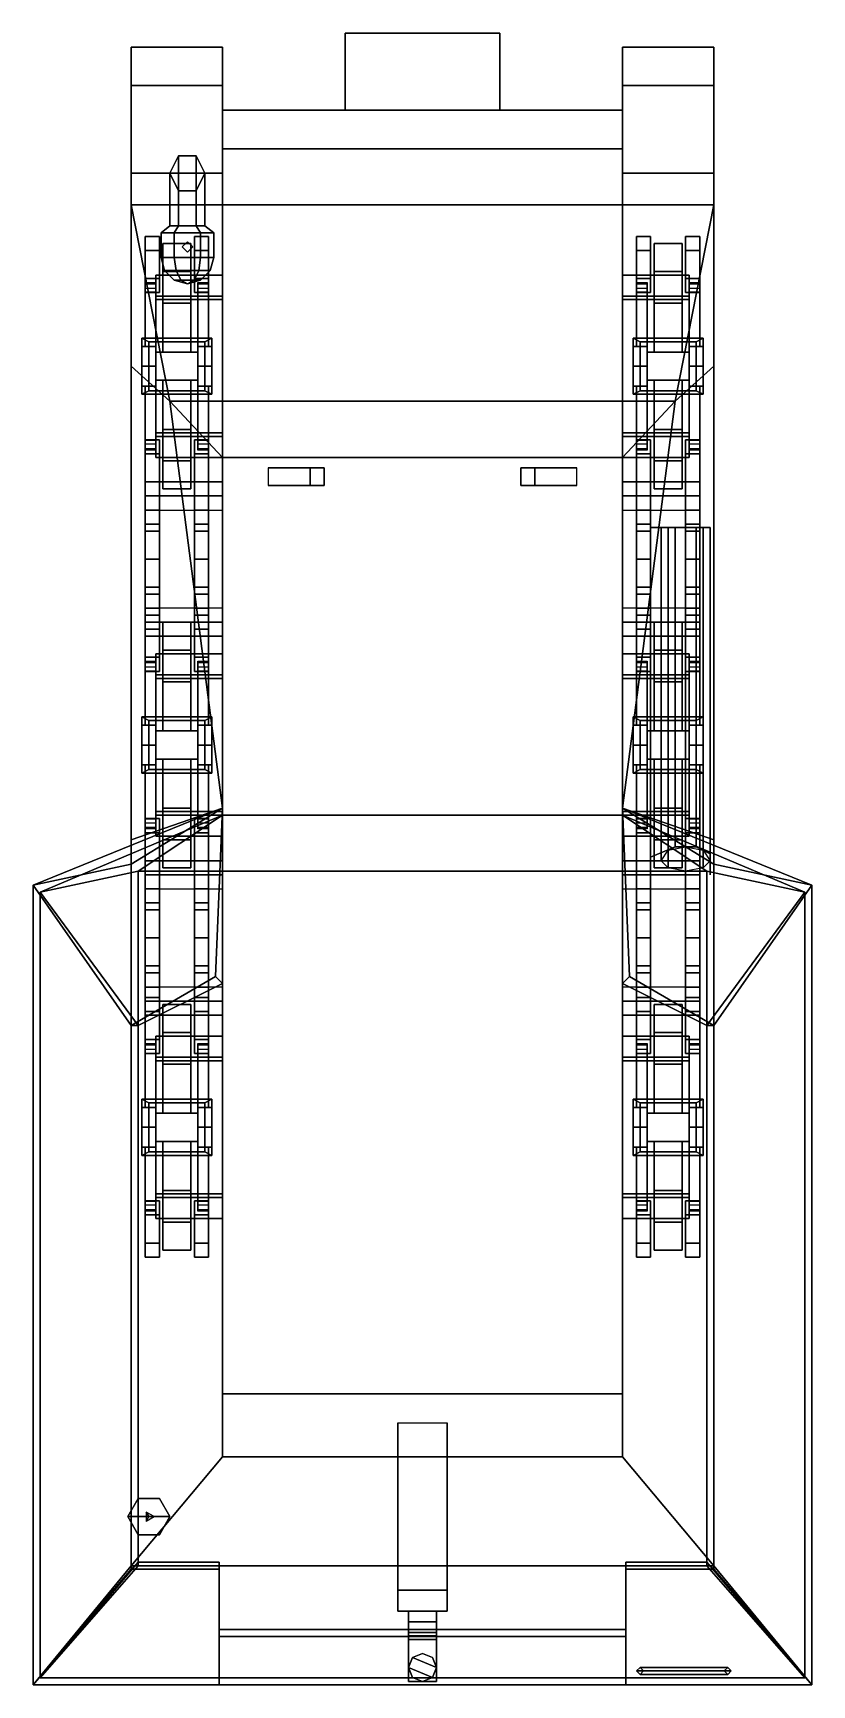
# Model space of a CAD drawing. Extents: x -1.11 to 1.11, y -2.64 to 2.07.
import ezdxf

# ---------------------------------------------------------------- set-up
doc = ezdxf.new("R2010")
doc.units = 0
doc.layers.get('0').update_dxf_attribs({"linetype": 'CONTINUOUS'})
doc.layers.add('MUDGUARDS', color=6, linetype='CONTINUOUS')
doc.layers.add('SUSPENSION', color=5, linetype='CONTINUOUS')

msp = doc.modelspace()

# ---------------------------------------------------------------- linework, layer by layer
at = {"extrusion": (-1, 0, 0)}
for p, q in [((-0.58, -2.31, 2.05), (-0.58, -2.64, 1.24)), ((0.58, -2.31, 2.05), (0.58, -2.64, 1.24))]:
    msp.add_line(p, q, dxfattribs=at)
for points in [[(-0.22, 2.07, 0.45), (-0.22, 1.85, 0.31), (-0.22, 1.85, 0.78), (-0.22, 2.07, 0.66)], [(-0.22, 2.07, 0.66), (-0.22, 1.85, 0.78), (0.22, 1.85, 0.78), (0.22, 2.07, 0.66)], [(0.22, 2.07, 0.66), (0.22, 2.07, 0.45), (-0.22, 2.07, 0.45), (-0.22, 2.07, 0.66)], [(0.22, 2.07, 0.45), (0.22, 1.85, 0.31), (-0.22, 1.85, 0.31), (-0.22, 2.07, 0.45)], [(0.22, 1.85, 0.78), (0.22, 1.85, 0.31), (0.22, 2.07, 0.45), (0.22, 2.07, 0.66)], [(-0.57, 1.85, 0.78), (-0.57, 1.58, 0.86), (0.57, 1.58, 0.86), (0.57, 1.85, 0.78)], [(-0.22, 1.85, 0.78), (-0.22, 1.85, 0.31), (-0.57, 1.85, 0.31), (-0.57, 1.85, 0.78)], [(0.57, 1.85, 0.31), (0.57, 1.74, 0.29), (-0.57, 1.74, 0.29), (-0.57, 1.85, 0.31)], [(-0.57, 1.74, 0.29), (-0.57, 1.58, 0.86), (-0.57, 1.85, 0.78), (-0.57, 1.85, 0.31)], [(0.57, 1.85, 0.78), (0.57, 1.85, 0.31), (0.22, 1.85, 0.31), (0.22, 1.85, 0.78)], [(0.57, 1.85, 0.78), (0.57, 1.58, 0.86), (0.57, 1.74, 0.29), (0.57, 1.85, 0.31)], [(-0.695, 1.72, 1.0933), (-0.72, 1.67, 1.05), (-0.72, 1.52, 1.05), (-0.695, 1.52, 1.0933)], [(-0.695, 1.72, 1.0933), (-0.645, 1.72, 1.0933), (-0.62, 1.67, 1.05), (-0.72, 1.67, 1.05)], [(-0.645, 1.72, 1.0933), (-0.695, 1.72, 1.0933), (-0.695, 1.52, 1.0933), (-0.645, 1.52, 1.0933)], [(-0.62, 1.67, 1.05), (-0.645, 1.72, 1.0933), (-0.645, 1.52, 1.0933), (-0.62, 1.52, 1.05)], [(0.57, 1.74, 0.29), (0.57, -1.81, 0.29), (-0.57, -1.81, 0.29), (-0.57, 1.74, 0.29)], [(-0.57, -1.81, 0.29), (-0.57, -1.99, 0.86), (-0.57, 1.58, 0.86), (-0.57, 1.74, 0.29)], [(0.57, 1.58, 0.86), (0.57, -1.99, 0.86), (0.57, -1.81, 0.29), (0.57, 1.74, 0.29)], [(-0.72, 1.67, 1.05), (-0.695, 1.62, 1.0067), (-0.695, 1.52, 1.0067), (-0.72, 1.52, 1.05)], [(-0.72, 1.67, 1.05), (-0.62, 1.67, 1.05), (-0.645, 1.62, 1.0067), (-0.695, 1.62, 1.0067)], [(-0.645, 1.62, 1.0067), (-0.62, 1.67, 1.05), (-0.62, 1.52, 1.05), (-0.645, 1.52, 1.0067)], [(-0.695, 1.62, 1.0067), (-0.645, 1.62, 1.0067), (-0.645, 1.52, 1.0067), (-0.695, 1.52, 1.0067)], [(-0.83, 1.58, 0.86), (-0.83, 1.12, 0.86), (-0.72, 1.02, 1.02)], [(0.72, 1.02, 1.02), (0.83, 1.58, 0.86), (-0.83, 1.58, 0.86), (-0.72, 1.02, 1.02)], [(-0.57, 1.58, 0.86), (-0.57, -1.99, 0.86), (-0.83, -2.3, 0.86), (-0.83, 1.58, 0.86)], [(0.83, 1.58, 0.86), (0.83, -2.3, 0.86), (0.57, -1.99, 0.86), (0.57, 1.58, 0.86)], [(0.72, 1.02, 1.02), (0.83, 1.12, 0.86), (0.83, 1.58, 0.86), (0.72, 1.02, 1.02)], [(-0.7075, 1.5, 0.985), (-0.745, 1.5, 1.05), (-0.72, 1.52, 1.05), (-0.695, 1.52, 1.0067)], [(-0.745, 1.5, 1.05), (-0.7075, 1.5, 1.115), (-0.695, 1.52, 1.0933), (-0.72, 1.52, 1.05)], [(-0.6325, 1.5, 0.985), (-0.7075, 1.5, 0.985), (-0.695, 1.52, 1.0067), (-0.645, 1.52, 1.0067)], [(-0.7075, 1.5, 1.115), (-0.6325, 1.5, 1.115), (-0.645, 1.52, 1.0933), (-0.695, 1.52, 1.0933)], [(-0.595, 1.5, 1.05), (-0.6325, 1.5, 0.985), (-0.645, 1.52, 1.0067), (-0.62, 1.52, 1.05)], [(-0.6325, 1.5, 1.115), (-0.595, 1.5, 1.05), (-0.62, 1.52, 1.05), (-0.645, 1.52, 1.0933)], [(-0.7075, 1.5, 1.115), (-0.745, 1.5, 1.05), (-0.745, 1.43, 1.05), (-0.7075, 1.43, 1.115)], [(-0.745, 1.5, 1.05), (-0.7075, 1.5, 0.985), (-0.7075, 1.43, 0.985), (-0.745, 1.43, 1.05)], [(-0.6325, 1.5, 1.115), (-0.7075, 1.5, 1.115), (-0.7075, 1.43, 1.115), (-0.6325, 1.43, 1.115)], [(-0.7075, 1.5, 0.985), (-0.6325, 1.5, 0.985), (-0.6325, 1.43, 0.985), (-0.7075, 1.43, 0.985)], [(-0.67, 1.475, 0.89), (-0.685, 1.46, 0.89), (-0.685, 1.46, 0.99), (-0.67, 1.475, 0.99)], [(-0.655, 1.46, 0.89), (-0.67, 1.475, 0.89), (-0.67, 1.475, 0.99), (-0.655, 1.46, 0.99)], [(-0.595, 1.5, 1.05), (-0.6325, 1.5, 1.115), (-0.6325, 1.43, 1.115), (-0.595, 1.43, 1.05)], [(-0.6325, 1.5, 0.985), (-0.595, 1.5, 1.05), (-0.595, 1.43, 1.05), (-0.6325, 1.43, 0.985)], [(-0.735, 1.3925, 1.05), (-0.745, 1.43, 1.05), (-0.7075, 1.43, 0.985), (-0.7025, 1.3925, 0.9938)], [(-0.7025, 1.3925, 1.1062), (-0.7075, 1.43, 1.115), (-0.745, 1.43, 1.05), (-0.735, 1.3925, 1.05)], [(-0.7025, 1.3925, 0.9938), (-0.7075, 1.43, 0.985), (-0.6325, 1.43, 0.985), (-0.6375, 1.3925, 0.9938)], [(-0.6375, 1.3925, 1.1062), (-0.6325, 1.43, 1.115), (-0.7075, 1.43, 1.115), (-0.7025, 1.3925, 1.1062)], [(-0.685, 1.46, 0.89), (-0.67, 1.445, 0.89), (-0.67, 1.445, 0.99), (-0.685, 1.46, 0.99)], [(-0.67, 1.445, 0.89), (-0.655, 1.46, 0.89), (-0.655, 1.46, 0.99), (-0.67, 1.445, 0.99)], [(-0.6375, 1.3925, 0.9938), (-0.6325, 1.43, 0.985), (-0.595, 1.43, 1.05), (-0.605, 1.3925, 1.05)], [(-0.605, 1.3925, 1.05), (-0.595, 1.43, 1.05), (-0.6325, 1.43, 1.115), (-0.6375, 1.3925, 1.1062)], [(-0.7075, 1.365, 1.05), (-0.735, 1.3925, 1.05), (-0.7025, 1.3925, 0.9938), (-0.6887, 1.365, 1.0175)], [(-0.6887, 1.365, 1.0825), (-0.7025, 1.3925, 1.1062), (-0.735, 1.3925, 1.05), (-0.7075, 1.365, 1.05)], [(-0.6887, 1.365, 1.0175), (-0.7025, 1.3925, 0.9938), (-0.6375, 1.3925, 0.9938), (-0.6512, 1.365, 1.0175)], [(-0.6512, 1.365, 1.0825), (-0.6375, 1.3925, 1.1062), (-0.7025, 1.3925, 1.1062), (-0.6887, 1.365, 1.0825)], [(-0.6512, 1.365, 1.0175), (-0.6375, 1.3925, 0.9938), (-0.605, 1.3925, 1.05), (-0.6325, 1.365, 1.05)], [(-0.6325, 1.365, 1.05), (-0.605, 1.3925, 1.05), (-0.6375, 1.3925, 1.1062), (-0.6512, 1.365, 1.0825)], [(-0.67, 1.355, 1.05), (-0.7075, 1.365, 1.05), (-0.6887, 1.365, 1.0175), (-0.67, 1.355, 1.05)], [(-0.67, 1.355, 1.05), (-0.6887, 1.365, 1.0825), (-0.7075, 1.365, 1.05), (-0.67, 1.355, 1.05)], [(-0.67, 1.355, 1.05), (-0.6887, 1.365, 1.0175), (-0.6512, 1.365, 1.0175), (-0.67, 1.355, 1.05)], [(-0.67, 1.355, 1.05), (-0.6512, 1.365, 1.0825), (-0.6887, 1.365, 1.0825), (-0.67, 1.355, 1.05)], [(-0.67, 1.355, 1.05), (-0.6512, 1.365, 1.0175), (-0.6325, 1.365, 1.05), (-0.67, 1.355, 1.05)], [(-0.67, 1.355, 1.05), (-0.6325, 1.365, 1.05), (-0.6512, 1.365, 1.0825), (-0.67, 1.355, 1.05)], [(-0.83, 1.12, 0.86), (-0.83, -0.23, 0.86), (-0.57, -0.14, 1.24), (-0.72, 1.02, 1.02)], [(0.57, -0.14, 1.24), (0.83, -0.23, 0.86), (0.83, 1.12, 0.86), (0.72, 1.02, 1.02)], [(-0.72, 1.02, 1.02), (-0.57, -0.14, 1.24), (-0.57, -0.14, 1.24), (-0.57, 0.86, 1.24)], [(0.57, 0.86, 1.24), (0.72, 1.02, 1.02), (-0.72, 1.02, 1.02), (-0.57, 0.86, 1.24)], [(0.57, -0.14, 1.24), (0.57, -0.14, 1.24), (0.72, 1.02, 1.02), (0.57, 0.86, 1.24)], [(-0.57, 0.86, 1.24), (-0.57, -0.16, 1.24), (0.57, -0.16, 1.24), (0.57, 0.86, 1.24)], [(-0.28, 0.83, 1.56), (-0.28, 0.83, 1.24), (-0.44, 0.83, 1.24), (-0.32, 0.83, 1.56)], [(-0.32, 0.83, 1.56), (-0.44, 0.83, 1.24), (-0.44, 0.78, 1.24), (-0.32, 0.78, 1.56)], [(-0.32, 0.78, 1.56), (-0.28, 0.78, 1.56), (-0.28, 0.83, 1.56), (-0.32, 0.83, 1.56)], [(-0.28, 0.78, 1.56), (-0.28, 0.78, 1.24), (-0.28, 0.83, 1.24), (-0.28, 0.83, 1.56)], [(0.28, 0.83, 1.56), (0.28, 0.83, 1.24), (0.28, 0.78, 1.24), (0.28, 0.78, 1.56)], [(0.32, 0.83, 1.56), (0.28, 0.83, 1.56), (0.28, 0.78, 1.56), (0.32, 0.78, 1.56)], [(0.44, 0.83, 1.24), (0.28, 0.83, 1.24), (0.28, 0.83, 1.56), (0.32, 0.83, 1.56)], [(0.32, 0.78, 1.56), (0.44, 0.78, 1.24), (0.44, 0.83, 1.24), (0.32, 0.83, 1.56)], [(-0.44, 0.78, 1.24), (-0.28, 0.78, 1.24), (-0.28, 0.78, 1.56), (-0.32, 0.78, 1.56)], [(0.28, 0.78, 1.56), (0.28, 0.78, 1.24), (0.44, 0.78, 1.24), (0.32, 0.78, 1.56)], [(0.65, 0.66, 1.12), (0.65, -0.28, 1.12), (0.72, -0.25, 1.17), (0.72, 0.66, 1.17)], [(0.72, 0.66, 1.17), (0.72, -0.25, 1.17), (0.65, -0.28, 1.12), (0.65, 0.66, 1.12)], [(0.7995, 0.66, 1.0505), (0.68, 0.66, 1.1), (0.7005, 0.66, 1.1495), (0.82, 0.66, 1.1)], [(0.75, 0.66, 1.03), (0.7005, 0.66, 1.0505), (0.68, 0.66, 1.1), (0.7995, 0.66, 1.0505)], [(0.7005, 0.66, 1.1495), (0.68, 0.66, 1.1), (0.68, -0.29, 1.1), (0.7005, -0.26, 1.1495)], [(0.68, 0.66, 1.1), (0.7005, 0.66, 1.0505), (0.7005, -0.31, 1.0505), (0.68, -0.29, 1.1)], [(0.82, 0.66, 1.1), (0.7005, 0.66, 1.1495), (0.75, 0.66, 1.17), (0.7995, 0.66, 1.1495)], [(0.75, 0.66, 1.17), (0.7005, 0.66, 1.1495), (0.7005, -0.26, 1.1495), (0.75, -0.25, 1.17)], [(0.7005, 0.66, 1.0505), (0.75, 0.66, 1.03), (0.75, -0.32, 1.03), (0.7005, -0.31, 1.0505)], [(0.72, 0.66, 1.17), (0.72, -0.25, 1.17), (0.78, -0.25, 1.17), (0.78, 0.66, 1.17)], [(0.78, 0.66, 1.17), (0.78, -0.25, 1.17), (0.72, -0.25, 1.17), (0.72, 0.66, 1.17)], [(0.7995, 0.66, 1.1495), (0.75, 0.66, 1.17), (0.75, -0.25, 1.17), (0.7995, -0.26, 1.1495)], [(0.75, 0.66, 1.03), (0.7995, 0.66, 1.0505), (0.7995, -0.31, 1.0505), (0.75, -0.32, 1.03)], [(0.78, 0.66, 1.17), (0.78, -0.25, 1.17), (0.82, -0.27, 1.14), (0.82, 0.66, 1.14)], [(0.82, 0.66, 1.14), (0.82, -0.27, 1.14), (0.78, -0.25, 1.17), (0.78, 0.66, 1.17)], [(0.82, 0.66, 1.1), (0.7995, 0.66, 1.1495), (0.7995, -0.26, 1.1495), (0.82, -0.29, 1.1)], [(0.7995, 0.66, 1.0505), (0.82, 0.66, 1.1), (0.82, -0.29, 1.1), (0.7995, -0.31, 1.0505)], [(0.82, 0.66, 0.87), (0.82, -0.33, 0.87), (0.82, -0.27, 1.14), (0.82, 0.66, 1.14)], [(0.82, 0.66, 1.14), (0.82, -0.27, 1.14), (0.82, -0.33, 0.87), (0.82, 0.66, 0.87)], [(-0.57, -0.14, 1.24), (-1.11, -0.36, 1.24), (-0.83, -0.76, 2.13), (-0.59, -0.62, 2.13)], [(-0.57, -0.14, 1.24), (-0.83, -0.3, 0.86), (-1.11, -0.36, 1.24), (-0.57, -0.14, 1.24)], [(-0.57, -0.14, 1.24), (-0.83, -0.23, 0.86), (-0.83, -0.3, 0.86), (-0.57, -0.14, 1.24)], [(-0.57, -0.16, 1.24), (-0.57, -0.14, 1.24), (-0.59, -0.62, 2.13), (-0.57, -0.64, 2.13)], [(0.57, -0.14, 1.24), (0.57, -0.14, 1.24), (0.83, -0.3, 0.86), (0.83, -0.23, 0.86)], [(0.57, -0.14, 1.24), (0.57, -0.14, 1.24), (1.11, -0.36, 1.24), (0.83, -0.3, 0.86)], [(0.83, -0.76, 2.13), (1.11, -0.36, 1.24), (0.57, -0.14, 1.24), (0.59, -0.62, 2.13)], [(0.57, -0.14, 1.24), (0.57, -0.16, 1.24), (0.57, -0.64, 2.13), (0.59, -0.62, 2.13)], [(-0.81, -0.76, 2.13), (-1.09, -0.38, 1.24), (-0.57, -0.16, 1.24), (-0.57, -0.64, 2.13)], [(-1.09, -0.38, 1.24), (-0.81, -0.32, 0.88), (-0.81, -0.32, 0.88), (-0.57, -0.16, 1.24)], [(-0.81, -0.32, 0.88), (0.81, -0.32, 0.88), (0.57, -0.16, 1.24), (-0.57, -0.16, 1.24)], [(0.57, -0.16, 1.24), (1.09, -0.38, 1.24), (0.81, -0.76, 2.13), (0.57, -0.64, 2.13)], [(0.81, -0.32, 0.88), (0.81, -0.32, 0.88), (1.09, -0.38, 1.24), (0.57, -0.16, 1.24)], [(-0.83, -0.3, 0.86), (-0.83, -2.3, 0.86), (-1.11, -2.64, 1.24), (-1.11, -0.36, 1.24)], [(-1.09, -2.62, 1.24), (-0.81, -2.3, 0.88), (-0.81, -0.32, 0.88), (-1.09, -0.38, 1.24)], [(-0.81, -0.32, 0.88), (-0.81, -2.3, 0.88), (0.81, -2.3, 0.88), (0.81, -0.32, 0.88)], [(0.81, -0.32, 0.88), (0.81, -2.3, 0.88), (1.09, -2.62, 1.24), (1.09, -0.38, 1.24)], [(1.11, -2.64, 1.24), (0.83, -2.3, 0.86), (0.83, -0.3, 0.86), (1.11, -0.36, 1.24)], [(-1.11, -0.36, 1.24), (-1.11, -2.64, 1.24), (-0.83, -2.31, 2.05), (-0.83, -0.76, 2.13)], [(0.83, -2.31, 2.05), (1.11, -2.64, 1.24), (1.11, -0.36, 1.24), (0.83, -0.76, 2.13)], [(-0.81, -2.29, 2.05), (-1.09, -2.62, 1.24), (-1.09, -0.38, 1.24), (-0.81, -0.76, 2.13)], [(1.09, -0.38, 1.24), (1.09, -2.62, 1.24), (0.81, -2.29, 2.05), (0.81, -0.76, 2.13)], [(-0.57, -0.64, 2.13), (-0.59, -0.62, 2.13), (-0.83, -0.76, 2.13), (-0.81, -0.76, 2.13)], [(0.59, -0.62, 2.13), (0.57, -0.64, 2.13), (0.81, -0.76, 2.13), (0.83, -0.76, 2.13)], [(-0.81, -0.76, 2.13), (-0.83, -0.76, 2.13), (-0.83, -2.31, 2.05), (-0.81, -2.29, 2.05)], [(0.83, -0.76, 2.13), (0.81, -0.76, 2.13), (0.81, -2.29, 2.05), (0.83, -2.31, 2.05)], [(0.57, -1.81, 0.29), (0.57, -1.99, 0.86), (-0.57, -1.99, 0.86), (-0.57, -1.81, 0.29)], [(-0.07, -1.8924, 0.551), (-0.07, -2.37, 0.75), (-0.07, -2.37, 0.86), (-0.07, -1.99, 0.86)], [(0.07, -1.8924, 0.551), (0.07, -2.37, 0.75), (-0.07, -2.37, 0.75), (-0.07, -1.8924, 0.551)], [(0.07, -2.37, 0.86), (0.07, -2.37, 0.75), (0.07, -1.8924, 0.551), (0.07, -1.99, 0.86)], [(0.83, -2.3, 0.86), (-0.83, -2.3, 0.86), (-0.57, -1.99, 0.86), (0.57, -1.99, 0.86)], [(-0.81, -2.108, 1.59), (-0.84, -2.16, 1.59), (-0.84, -2.16, 1.79), (-0.81, -2.108, 1.79)], [(-0.84, -2.16, 1.79), (-0.72, -2.16, 1.79), (-0.75, -2.108, 1.79), (-0.81, -2.108, 1.79)], [(-0.75, -2.108, 1.59), (-0.81, -2.108, 1.59), (-0.81, -2.108, 1.79), (-0.75, -2.108, 1.79)], [(-0.72, -2.16, 1.59), (-0.75, -2.108, 1.59), (-0.75, -2.108, 1.79), (-0.72, -2.16, 1.79)], [(-0.84, -2.16, 1.59), (-0.81, -2.212, 1.59), (-0.81, -2.212, 1.79), (-0.84, -2.16, 1.79)], [(-0.81, -2.212, 1.79), (-0.75, -2.212, 1.79), (-0.72, -2.16, 1.79), (-0.84, -2.16, 1.79)], [(-0.765, -2.16, 1.79), (-0.7875, -2.147, 1.79), (-0.78, -2.16, 3.79)], [(-0.7875, -2.147, 1.79), (-0.7875, -2.173, 1.79), (-0.78, -2.16, 3.79)], [(-0.7875, -2.173, 1.79), (-0.765, -2.16, 1.79), (-0.78, -2.16, 3.79)], [(-0.75, -2.212, 1.59), (-0.72, -2.16, 1.59), (-0.72, -2.16, 1.79), (-0.75, -2.212, 1.79)], [(-0.81, -2.212, 1.59), (-0.75, -2.212, 1.59), (-0.75, -2.212, 1.79), (-0.81, -2.212, 1.79)], [(-1.11, -2.64, 1.24), (-0.83, -2.3, 0.86), (0.83, -2.3, 0.86), (1.11, -2.64, 1.24)], [(-0.58, -2.29, 2.05), (-0.58, -2.62, 1.24), (-1.09, -2.62, 1.24), (-0.81, -2.29, 2.05)], [(1.09, -2.62, 1.24), (0.81, -2.3, 0.88), (-0.81, -2.3, 0.88), (-1.09, -2.62, 1.24)], [(-0.81, -2.29, 2.05), (-0.83, -2.31, 2.05), (-0.58, -2.31, 2.05), (-0.58, -2.29, 2.05)], [(-0.07, -2.3, 0.86), (-0.07, -2.37, 0.86), (0.07, -2.37, 0.86), (0.07, -2.3, 0.86)], [(0.81, -2.29, 2.05), (1.09, -2.62, 1.24), (0.58, -2.62, 1.24), (0.58, -2.29, 2.05)], [(0.58, -2.4815, 1.58), (0.58, -2.5015, 1.58), (0.58, -2.31, 2.05), (0.58, -2.29, 2.05)], [(0.58, -2.29, 2.05), (0.58, -2.31, 2.05), (0.83, -2.31, 2.05), (0.81, -2.29, 2.05)], [(-0.83, -2.31, 2.05), (-1.11, -2.64, 1.24), (-0.58, -2.64, 1.24), (-0.58, -2.31, 2.05)], [(0.58, -2.31, 2.05), (0.58, -2.64, 1.24), (1.11, -2.64, 1.24), (0.83, -2.31, 2.05)], [(-0.07, -2.37, 0.75), (-0.07, -2.43, 0.75), (-0.07, -2.43, 0.86), (-0.07, -2.37, 0.86)], [(-0.07, -2.37, 0.86), (-0.07, -2.43, 0.86), (0.07, -2.43, 0.86), (0.07, -2.37, 0.86)], [(0.07, -2.37, 0.75), (0.07, -2.43, 0.75), (-0.07, -2.43, 0.75), (-0.07, -2.37, 0.75)], [(0.07, -2.43, 0.86), (0.07, -2.43, 0.75), (0.07, -2.37, 0.75), (0.07, -2.37, 0.86)], [(-0.07, -2.43, 0.86), (-0.07, -2.43, 0.75), (0.07, -2.43, 0.75), (0.07, -2.43, 0.86)], [(-0.04, -2.43, 0.79), (-0.04, -2.46, 0.77), (-0.04, -2.49, 0.84), (-0.04, -2.43, 0.84)], [(0.04, -2.43, 0.79), (0.04, -2.46, 0.77), (-0.04, -2.46, 0.77), (-0.04, -2.43, 0.79)], [(-0.04, -2.43, 0.84), (-0.04, -2.49, 0.84), (0.04, -2.49, 0.84), (0.04, -2.43, 0.84)], [(0.04, -2.49, 0.84), (0.04, -2.46, 0.77), (0.04, -2.43, 0.79), (0.04, -2.43, 0.84)], [(0.58, -2.4815, 1.58), (0.58, -2.62, 1.24), (-0.58, -2.62, 1.24), (-0.58, -2.4815, 1.58)], [(-0.58, -2.4815, 1.58), (-0.58, -2.5015, 1.58), (0.58, -2.5015, 1.58), (0.58, -2.4815, 1.58)], [(-0.04, -2.46, 0.77), (-0.04, -2.46, 0.7), (-0.04, -2.51, 0.82), (-0.04, -2.49, 0.84)], [(0.04, -2.46, 0.77), (0.04, -2.46, 0.7), (-0.04, -2.46, 0.7), (-0.04, -2.46, 0.77)], [(-0.04, -2.46, 0.7), (-0.04, -2.49, 0.72), (-0.04, -2.51, 0.75), (-0.04, -2.51, 0.82)], [(-0.04, -2.46, 0.7), (-0.04, -2.49, 0.67), (-0.04, -2.5, 0.7), (-0.04, -2.49, 0.72)], [(0.04, -2.46, 0.7), (0.04, -2.49, 0.67), (-0.04, -2.49, 0.67), (-0.04, -2.46, 0.7)], [(-0.04, -2.49, 0.84), (-0.04, -2.51, 0.82), (0.04, -2.51, 0.82), (0.04, -2.49, 0.84)], [(-0.04, -2.51, 0.75), (-0.04, -2.49, 0.72), (0.04, -2.49, 0.72), (0.04, -2.51, 0.75)], [(-0.04, -2.49, 0.72), (-0.04, -2.5, 0.7), (0.04, -2.5, 0.7), (0.04, -2.49, 0.72)], [(-0.04, -2.49, 0.67), (-0.04, -2.62, 0.65), (-0.04, -2.63, 0.68), (-0.04, -2.5, 0.7)], [(0.04, -2.49, 0.67), (0.04, -2.62, 0.65), (-0.04, -2.62, 0.65), (-0.04, -2.49, 0.67)], [(0.04, -2.51, 0.82), (0.04, -2.46, 0.7), (0.04, -2.46, 0.77), (0.04, -2.49, 0.84)], [(0.04, -2.51, 0.75), (0.04, -2.49, 0.72), (0.04, -2.46, 0.7), (0.04, -2.51, 0.82)], [(0.04, -2.5, 0.7), (0.04, -2.49, 0.67), (0.04, -2.46, 0.7), (0.04, -2.49, 0.72)], [(0.04, -2.63, 0.68), (0.04, -2.62, 0.65), (0.04, -2.49, 0.67), (0.04, -2.5, 0.7)], [(-0.58, -2.5015, 1.58), (-0.58, -2.64, 1.24), (0.58, -2.64, 1.24), (0.58, -2.5015, 1.58)], [(-0.04, -2.5, 0.7), (-0.04, -2.63, 0.68), (0.04, -2.63, 0.68), (0.04, -2.5, 0.7)], [(-0.04, -2.51, 0.82), (-0.04, -2.51, 0.75), (0.04, -2.51, 0.75), (0.04, -2.51, 0.82)], [(-0.0283, -2.5617, 0.69), (-0.04, -2.59, 0.68), (-0.04, -2.59, 0.78), (-0.0283, -2.5617, 0.78)], [(-0.04, -2.59, 0.78), (0.0283, -2.6183, 0.78), (0.04, -2.59, 0.78), (-0.0283, -2.5617, 0.78)], [(-0.04, -2.59, 0.68), (-0.0283, -2.6183, 0.68), (-0.0283, -2.6183, 0.78), (-0.04, -2.59, 0.78)], [(-0.0283, -2.6183, 0.78), (0, -2.63, 0.78), (0.0283, -2.6183, 0.78), (-0.04, -2.59, 0.78)], [(0, -2.55, 0.69), (-0.0283, -2.5617, 0.69), (-0.0283, -2.5617, 0.78), (0, -2.55, 0.78)], [(-0.0283, -2.5617, 0.78), (0.04, -2.59, 0.78), (0.0283, -2.5617, 0.78), (0, -2.55, 0.78)], [(0.0283, -2.5617, 0.69), (0, -2.55, 0.69), (0, -2.55, 0.78), (0.0283, -2.5617, 0.78)], [(0.04, -2.59, 0.68), (0.0283, -2.5617, 0.69), (0.0283, -2.5617, 0.78), (0.04, -2.59, 0.78)], [(0.0283, -2.6183, 0.68), (0.04, -2.59, 0.68), (0.04, -2.59, 0.78), (0.0283, -2.6183, 0.78)], [(0.62, -2.59, 0.8), (0.61, -2.6, 0.79), (0.61, -2.6, 1.2), (0.62, -2.59, 1.19)], [(0.87, -2.59, 0.8), (0.88, -2.6, 0.79), (0.61, -2.6, 0.79), (0.62, -2.59, 0.8)], [(0.63, -2.6, 0.81), (0.62, -2.59, 0.8), (0.62, -2.59, 1.19), (0.63, -2.6, 1.2)], [(0.86, -2.6, 0.81), (0.87, -2.59, 0.8), (0.62, -2.59, 0.8), (0.63, -2.6, 0.81)], [(0.87, -2.59, 0.98), (0.86, -2.6, 0.97), (0.63, -2.6, 0.97), (0.62, -2.59, 0.98)], [(0.86, -2.6, 0.99), (0.87, -2.59, 0.98), (0.62, -2.59, 0.98), (0.63, -2.6, 0.99)], [(0.87, -2.59, 0.8), (0.86, -2.6, 0.81), (0.86, -2.6, 1.2), (0.87, -2.59, 1.19)], [(0.88, -2.6, 0.79), (0.87, -2.59, 0.8), (0.87, -2.59, 1.19), (0.88, -2.6, 1.2)], [(-0.04, -2.63, 0.68), (-0.04, -2.62, 0.65), (0.04, -2.62, 0.65), (0.04, -2.63, 0.68)], [(-0.0283, -2.6183, 0.68), (0, -2.63, 0.68), (0, -2.63, 0.78), (-0.0283, -2.6183, 0.78)], [(0, -2.63, 0.68), (0.0283, -2.6183, 0.68), (0.0283, -2.6183, 0.78), (0, -2.63, 0.78)], [(0.61, -2.6, 0.79), (0.62, -2.61, 0.8), (0.62, -2.61, 1.21), (0.61, -2.6, 1.2)], [(0.88, -2.6, 0.79), (0.87, -2.61, 0.8), (0.62, -2.61, 0.8), (0.61, -2.6, 0.79)], [(0.62, -2.61, 0.8), (0.63, -2.6, 0.81), (0.63, -2.6, 1.2), (0.62, -2.61, 1.21)], [(0.87, -2.61, 0.8), (0.86, -2.6, 0.81), (0.63, -2.6, 0.81), (0.62, -2.61, 0.8)], [(0.86, -2.6, 0.97), (0.87, -2.61, 0.98), (0.62, -2.61, 0.98), (0.63, -2.6, 0.97)], [(0.87, -2.61, 0.98), (0.86, -2.6, 0.99), (0.63, -2.6, 0.99), (0.62, -2.61, 0.98)], [(0.86, -2.6, 0.81), (0.87, -2.61, 0.8), (0.87, -2.61, 1.21), (0.86, -2.6, 1.2)], [(0.87, -2.61, 0.8), (0.88, -2.6, 0.79), (0.88, -2.6, 1.2), (0.87, -2.61, 1.21)]]:
    msp.add_3dface(points)
at = {"layer": 'MUDGUARDS'}
for points in [[(-0.83, 2.03, 0.85), (-0.83, 1.92, 0.87), (-0.57, 1.92, 0.87), (-0.57, 2.03, 0.85)], [(-0.57, 2.03, 0.85), (-0.57, 1.92, 0.87), (-0.83, 1.92, 0.87), (-0.83, 2.03, 0.85)], [(-0.57, 2.03, 0.61), (-0.57, 1.85, 0.78), (-0.57, 1.85, 0.63), (-0.57, 1.98, 0.59)], [(-0.57, 1.98, 0.59), (-0.57, 1.85, 0.63), (-0.57, 1.85, 0.78), (-0.57, 2.03, 0.61)], [(-0.57, 2.03, 0.61), (-0.57, 1.85, 0.78), (-0.57, 1.92, 0.87), (-0.57, 2.03, 0.85)], [(-0.57, 2.03, 0.85), (-0.57, 1.92, 0.87), (-0.57, 1.85, 0.78), (-0.57, 2.03, 0.61)], [(0.83, 2.03, 0.85), (0.83, 1.92, 0.87), (0.57, 1.92, 0.87), (0.57, 2.03, 0.85)], [(0.57, 2.03, 0.85), (0.57, 1.92, 0.87), (0.83, 1.92, 0.87), (0.83, 2.03, 0.85)], [(0.57, 2.03, 0.61), (0.57, 1.85, 0.78), (0.57, 1.92, 0.87), (0.57, 2.03, 0.85)], [(0.57, 2.03, 0.85), (0.57, 1.92, 0.87), (0.57, 1.85, 0.78), (0.57, 2.03, 0.61)], [(0.57, 1.98, 0.59), (0.57, 1.85, 0.63), (0.57, 1.85, 0.78), (0.57, 2.03, 0.61)], [(0.57, 2.03, 0.61), (0.57, 1.85, 0.78), (0.57, 1.85, 0.63), (0.57, 1.98, 0.59)], [(-0.57, 1.92, 0.87), (-0.57, 1.67, 0.87), (-0.83, 1.67, 0.87), (-0.83, 1.92, 0.87)], [(-0.83, 1.92, 0.87), (-0.83, 1.67, 0.87), (-0.57, 1.67, 0.87), (-0.57, 1.92, 0.87)], [(-0.57, 1.92, 0.87), (-0.57, 1.67, 0.87), (-0.57, 1.58, 0.86), (-0.57, 1.85, 0.78)], [(-0.57, 1.85, 0.78), (-0.57, 1.58, 0.86), (-0.57, 1.67, 0.87), (-0.57, 1.92, 0.87)], [(0.57, 1.92, 0.87), (0.57, 1.67, 0.87), (0.83, 1.67, 0.87), (0.83, 1.92, 0.87)], [(0.83, 1.92, 0.87), (0.83, 1.67, 0.87), (0.57, 1.67, 0.87), (0.57, 1.92, 0.87)], [(0.57, 1.85, 0.78), (0.57, 1.58, 0.86), (0.57, 1.67, 0.87), (0.57, 1.92, 0.87)], [(0.57, 1.92, 0.87), (0.57, 1.67, 0.87), (0.57, 1.58, 0.86), (0.57, 1.85, 0.78)], [(-0.57, 1.67, 0.87), (-0.57, 1.58, 0.86), (-0.83, 1.58, 0.86), (-0.83, 1.67, 0.87)], [(-0.83, 1.67, 0.87), (-0.83, 1.58, 0.86), (-0.57, 1.58, 0.86), (-0.57, 1.67, 0.87)], [(0.83, 1.67, 0.87), (0.83, 1.58, 0.86), (0.57, 1.58, 0.86), (0.57, 1.67, 0.87)], [(0.57, 1.67, 0.87), (0.57, 1.58, 0.86), (0.83, 1.58, 0.86), (0.83, 1.67, 0.87)]]:
    msp.add_3dface(points, dxfattribs=at)
at = {"layer": 'SUSPENSION'}
for points in [[(-0.79, 1.45, 0.1907), (-0.79, 1.37, 0.1907), (-0.79, 1.33, 0.26), (-0.79, 1.49, 0.26)], [(-0.79, 1.45, 0.1907), (-0.79, 1.49, 0.26), (-0.75, 1.49, 0.26), (-0.75, 1.45, 0.1907)], [(-0.79, 1.49, 0.26), (-0.79, 1.33, 0.26), (-0.79, 1.37, 0.3293), (-0.79, 1.45, 0.3293)], [(-0.79, 1.49, 0.26), (-0.79, 1.45, 0.3293), (-0.75, 1.45, 0.3293), (-0.75, 1.49, 0.26)], [(-0.74, 1.47, 0.69), (-0.74, 1.39, 0.64), (-0.74, 1.3, 0.67), (-0.74, 1.39, 0.69)], [(-0.66, 1.47, 0.69), (-0.66, 1.39, 0.64), (-0.74, 1.39, 0.64), (-0.74, 1.47, 0.69)], [(-0.66, 1.39, 0.69), (-0.66, 1.47, 0.69), (-0.74, 1.47, 0.69), (-0.74, 1.39, 0.69)], [(-0.66, 1.3, 0.67), (-0.66, 1.39, 0.64), (-0.66, 1.47, 0.69), (-0.66, 1.39, 0.69)], [(-0.61, 1.49, 0.26), (-0.61, 1.45, 0.1907), (-0.65, 1.45, 0.1907), (-0.65, 1.49, 0.26)], [(-0.61, 1.45, 0.3293), (-0.61, 1.49, 0.26), (-0.65, 1.49, 0.26), (-0.65, 1.45, 0.3293)], [(-0.61, 1.37, 0.1907), (-0.61, 1.45, 0.1907), (-0.61, 1.49, 0.26), (-0.61, 1.33, 0.26)], [(-0.61, 1.33, 0.26), (-0.61, 1.49, 0.26), (-0.61, 1.45, 0.3293), (-0.61, 1.37, 0.3293)], [(0.61, 1.45, 0.1907), (0.61, 1.49, 0.26), (0.65, 1.49, 0.26), (0.65, 1.45, 0.1907)], [(0.61, 1.45, 0.1907), (0.61, 1.37, 0.1907), (0.61, 1.33, 0.26), (0.61, 1.49, 0.26)], [(0.61, 1.49, 0.26), (0.61, 1.45, 0.3293), (0.65, 1.45, 0.3293), (0.65, 1.49, 0.26)], [(0.61, 1.49, 0.26), (0.61, 1.33, 0.26), (0.61, 1.37, 0.3293), (0.61, 1.45, 0.3293)], [(0.66, 1.47, 0.69), (0.66, 1.39, 0.64), (0.66, 1.3, 0.67), (0.66, 1.39, 0.69)], [(0.74, 1.39, 0.69), (0.74, 1.47, 0.69), (0.66, 1.47, 0.69), (0.66, 1.39, 0.69)], [(0.74, 1.47, 0.69), (0.74, 1.39, 0.64), (0.66, 1.39, 0.64), (0.66, 1.47, 0.69)], [(0.74, 1.3, 0.67), (0.74, 1.39, 0.64), (0.74, 1.47, 0.69), (0.74, 1.39, 0.69)], [(0.79, 1.45, 0.3293), (0.79, 1.49, 0.26), (0.75, 1.49, 0.26), (0.75, 1.45, 0.3293)], [(0.79, 1.49, 0.26), (0.79, 1.45, 0.1907), (0.75, 1.45, 0.1907), (0.75, 1.49, 0.26)], [(0.79, 1.33, 0.26), (0.79, 1.49, 0.26), (0.79, 1.45, 0.3293), (0.79, 1.37, 0.3293)], [(0.79, 1.37, 0.1907), (0.79, 1.45, 0.1907), (0.79, 1.49, 0.26), (0.79, 1.33, 0.26)], [(-0.79, 1.37, 0.1907), (-0.79, 1.45, 0.1907), (-0.75, 1.45, 0.1907), (-0.75, 1.37, 0.1907)], [(-0.79, 1.45, 0.3293), (-0.79, 1.37, 0.3293), (-0.75, 1.37, 0.3293), (-0.75, 1.45, 0.3293)], [(-0.61, 1.45, 0.1907), (-0.61, 1.37, 0.1907), (-0.65, 1.37, 0.1907), (-0.65, 1.45, 0.1907)], [(-0.61, 1.37, 0.3293), (-0.61, 1.45, 0.3293), (-0.65, 1.45, 0.3293), (-0.65, 1.37, 0.3293)], [(0.61, 1.37, 0.1907), (0.61, 1.45, 0.1907), (0.65, 1.45, 0.1907), (0.65, 1.37, 0.1907)], [(0.61, 1.45, 0.3293), (0.61, 1.37, 0.3293), (0.65, 1.37, 0.3293), (0.65, 1.45, 0.3293)], [(0.79, 1.37, 0.3293), (0.79, 1.45, 0.3293), (0.75, 1.45, 0.3293), (0.75, 1.37, 0.3293)], [(0.79, 1.45, 0.1907), (0.79, 1.37, 0.1907), (0.75, 1.37, 0.1907), (0.75, 1.45, 0.1907)], [(-0.79, 1.33, 0.26), (-0.79, 1.37, 0.1907), (-0.75, 1.37, 0.1907), (-0.75, 1.33, 0.26)], [(-0.79, 1.37, 0.3293), (-0.79, 1.33, 0.26), (-0.75, 1.33, 0.26), (-0.75, 1.37, 0.3293)], [(-0.57, 1.38, 0.72), (-0.57, 1.38, 0.6), (-0.76, 1.38, 0.6), (-0.76, 1.38, 0.72)], [(-0.76, 1.38, 0.72), (-0.76, 1.38, 0.6), (-0.76, 1.32, 0.6), (-0.76, 1.31, 0.72)], [(-0.76, 1.32, 0.6), (-0.76, 1.38, 0.6), (-0.57, 1.38, 0.6), (-0.57, 1.32, 0.6)], [(-0.57, 1.31, 0.72), (-0.57, 1.38, 0.72), (-0.76, 1.38, 0.72), (-0.76, 1.31, 0.72)], [(-0.74, 1.39, 0.69), (-0.74, 1.3, 0.67), (-0.66, 1.3, 0.67), (-0.66, 1.39, 0.69)], [(-0.66, 1.39, 0.64), (-0.66, 1.16, 0.59), (-0.74, 1.16, 0.59), (-0.74, 1.39, 0.64)], [(-0.74, 1.39, 0.64), (-0.74, 1.16, 0.59), (-0.74, 1.16, 0.67), (-0.74, 1.3, 0.67)], [(-0.66, 1.16, 0.67), (-0.66, 1.16, 0.59), (-0.66, 1.39, 0.64), (-0.66, 1.3, 0.67)], [(-0.61, 1.37, 0.1907), (-0.61, 1.33, 0.26), (-0.65, 1.33, 0.26), (-0.65, 1.37, 0.1907)], [(-0.61, 1.33, 0.26), (-0.61, 1.37, 0.3293), (-0.65, 1.37, 0.3293), (-0.65, 1.33, 0.26)], [(0.57, 1.32, 0.6), (0.57, 1.38, 0.6), (0.76, 1.38, 0.6), (0.76, 1.32, 0.6)], [(0.76, 1.31, 0.72), (0.76, 1.38, 0.72), (0.57, 1.38, 0.72), (0.57, 1.31, 0.72)], [(0.76, 1.38, 0.72), (0.76, 1.38, 0.6), (0.57, 1.38, 0.6), (0.57, 1.38, 0.72)], [(0.61, 1.33, 0.26), (0.61, 1.37, 0.1907), (0.65, 1.37, 0.1907), (0.65, 1.33, 0.26)], [(0.61, 1.37, 0.3293), (0.61, 1.33, 0.26), (0.65, 1.33, 0.26), (0.65, 1.37, 0.3293)], [(0.66, 1.39, 0.64), (0.66, 1.16, 0.59), (0.66, 1.16, 0.67), (0.66, 1.3, 0.67)], [(0.74, 1.39, 0.64), (0.74, 1.16, 0.59), (0.66, 1.16, 0.59), (0.66, 1.39, 0.64)], [(0.66, 1.39, 0.69), (0.66, 1.3, 0.67), (0.74, 1.3, 0.67), (0.74, 1.39, 0.69)], [(0.74, 1.16, 0.67), (0.74, 1.16, 0.59), (0.74, 1.39, 0.64), (0.74, 1.3, 0.67)], [(0.79, 1.33, 0.26), (0.79, 1.37, 0.3293), (0.75, 1.37, 0.3293), (0.75, 1.33, 0.26)], [(0.79, 1.37, 0.1907), (0.79, 1.33, 0.26), (0.75, 1.33, 0.26), (0.75, 1.37, 0.1907)], [(0.76, 1.32, 0.6), (0.76, 1.38, 0.6), (0.76, 1.38, 0.72), (0.76, 1.31, 0.72)], [(-0.79, 1.359, 0.2098), (-0.79, 1.1766, 0.1834), (-0.79, 1.2, 0.24), (-0.79, 1.3415, 0.24)], [(-0.76, 1.359, 0.2098), (-0.76, 1.1766, 0.1834), (-0.79, 1.1766, 0.1834), (-0.79, 1.359, 0.2098)], [(-0.79, 1.3543, 0.3021), (-0.79, 1.2, 0.36), (-0.76, 1.2, 0.36), (-0.76, 1.3543, 0.3021)], [(-0.79, 1.3317, 0.263), (-0.79, 1.2, 0.31), (-0.79, 1.2, 0.36), (-0.79, 1.3543, 0.3021)], [(-0.79, 1.3415, 0.24), (-0.79, 1.2, 0.24), (-0.76, 1.2, 0.24), (-0.76, 1.3415, 0.24)], [(-0.76, 1.3317, 0.263), (-0.76, 1.2, 0.31), (-0.79, 1.2, 0.31), (-0.79, 1.3317, 0.263)], [(-0.76, 1.2, 0.24), (-0.76, 1.1766, 0.1834), (-0.76, 1.359, 0.2098), (-0.76, 1.3415, 0.24)], [(-0.76, 1.2, 0.36), (-0.76, 1.2, 0.31), (-0.76, 1.3317, 0.263), (-0.76, 1.3543, 0.3021)], [(-0.76, 1.31, 0.72), (-0.76, 1.32, 0.6), (-0.57, 1.32, 0.6), (-0.57, 1.31, 0.72)], [(-0.64, 1.359, 0.2098), (-0.64, 1.1766, 0.1834), (-0.64, 1.2, 0.24), (-0.64, 1.3415, 0.24)], [(-0.61, 1.359, 0.2098), (-0.61, 1.1766, 0.1834), (-0.64, 1.1766, 0.1834), (-0.64, 1.359, 0.2098)], [(-0.64, 1.3317, 0.263), (-0.64, 1.2, 0.31), (-0.64, 1.2, 0.36), (-0.64, 1.3543, 0.3021)], [(-0.64, 1.3543, 0.3021), (-0.64, 1.2, 0.36), (-0.61, 1.2, 0.36), (-0.61, 1.3543, 0.3021)], [(-0.64, 1.3415, 0.24), (-0.64, 1.2, 0.24), (-0.61, 1.2, 0.24), (-0.61, 1.3415, 0.24)], [(-0.61, 1.3317, 0.263), (-0.61, 1.2, 0.31), (-0.64, 1.2, 0.31), (-0.64, 1.3317, 0.263)], [(-0.61, 1.2, 0.24), (-0.61, 1.1766, 0.1834), (-0.61, 1.359, 0.2098), (-0.61, 1.3415, 0.24)], [(-0.61, 1.2, 0.36), (-0.61, 1.2, 0.31), (-0.61, 1.3317, 0.263), (-0.61, 1.3543, 0.3021)], [(0.57, 1.31, 0.72), (0.57, 1.32, 0.6), (0.76, 1.32, 0.6), (0.76, 1.31, 0.72)], [(0.61, 1.359, 0.2098), (0.61, 1.1766, 0.1834), (0.61, 1.2, 0.24), (0.61, 1.3415, 0.24)], [(0.64, 1.359, 0.2098), (0.64, 1.1766, 0.1834), (0.61, 1.1766, 0.1834), (0.61, 1.359, 0.2098)], [(0.61, 1.3317, 0.263), (0.61, 1.2, 0.31), (0.61, 1.2, 0.36), (0.61, 1.3543, 0.3021)], [(0.61, 1.3543, 0.3021), (0.61, 1.2, 0.36), (0.64, 1.2, 0.36), (0.64, 1.3543, 0.3021)], [(0.61, 1.3415, 0.24), (0.61, 1.2, 0.24), (0.64, 1.2, 0.24), (0.64, 1.3415, 0.24)], [(0.64, 1.3317, 0.263), (0.64, 1.2, 0.31), (0.61, 1.2, 0.31), (0.61, 1.3317, 0.263)], [(0.64, 1.2, 0.24), (0.64, 1.1766, 0.1834), (0.64, 1.359, 0.2098), (0.64, 1.3415, 0.24)], [(0.64, 1.2, 0.36), (0.64, 1.2, 0.31), (0.64, 1.3317, 0.263), (0.64, 1.3543, 0.3021)], [(0.76, 1.359, 0.2098), (0.76, 1.1766, 0.1834), (0.76, 1.2, 0.24), (0.76, 1.3415, 0.24)], [(0.79, 1.359, 0.2098), (0.79, 1.1766, 0.1834), (0.76, 1.1766, 0.1834), (0.76, 1.359, 0.2098)], [(0.76, 1.3317, 0.263), (0.76, 1.2, 0.31), (0.76, 1.2, 0.36), (0.76, 1.3543, 0.3021)], [(0.76, 1.3543, 0.3021), (0.76, 1.2, 0.36), (0.79, 1.2, 0.36), (0.79, 1.3543, 0.3021)], [(0.76, 1.3415, 0.24), (0.76, 1.2, 0.24), (0.79, 1.2, 0.24), (0.79, 1.3415, 0.24)], [(0.79, 1.3317, 0.263), (0.79, 1.2, 0.31), (0.76, 1.2, 0.31), (0.76, 1.3317, 0.263)], [(0.79, 1.2, 0.24), (0.79, 1.1766, 0.1834), (0.79, 1.359, 0.2098), (0.79, 1.3415, 0.24)], [(0.79, 1.2, 0.36), (0.79, 1.2, 0.31), (0.79, 1.3317, 0.263), (0.79, 1.3543, 0.3021)], [(-0.74, 1.3, 0.67), (-0.74, 1.16, 0.67), (-0.66, 1.16, 0.67), (-0.66, 1.3, 0.67)], [(0.66, 1.3, 0.67), (0.66, 1.16, 0.67), (0.74, 1.16, 0.67), (0.74, 1.3, 0.67)], [(-0.8, 1.2, 0.24), (-0.8, 1.1766, 0.1834), (-0.8, 1.0634, 0.1834), (-0.8, 1.04, 0.24)], [(-0.8, 1.1766, 0.1834), (-0.8, 1.2, 0.24), (-0.76, 1.2, 0.24), (-0.76, 1.1766, 0.1834)], [(-0.6, 1.2, 0.5), (-0.6, 1.2, 0.43), (-0.8, 1.2, 0.43), (-0.8, 1.2, 0.5)], [(-0.8, 1.2, 0.5), (-0.8, 1.2, 0.43), (-0.8, 1.04, 0.43), (-0.8, 1.04, 0.5)], [(-0.76, 1.2, 0.43), (-0.76, 1.2, 0.24), (-0.8, 1.2, 0.24), (-0.8, 1.2, 0.43)], [(-0.8, 1.2, 0.43), (-0.8, 1.2, 0.24), (-0.8, 1.04, 0.24), (-0.8, 1.04, 0.43)], [(-0.62, 1.19, 0.59), (-0.6, 1.2, 0.5), (-0.8, 1.2, 0.5), (-0.78, 1.19, 0.59)], [(-0.78, 1.19, 0.59), (-0.8, 1.2, 0.5), (-0.8, 1.04, 0.5), (-0.78, 1.05, 0.59)], [(-0.62, 1.05, 0.59), (-0.62, 1.19, 0.59), (-0.78, 1.19, 0.59), (-0.78, 1.05, 0.59)], [(-0.76, 1.0634, 0.1834), (-0.76, 1.1766, 0.1834), (-0.76, 1.2, 0.24), (-0.76, 1.04, 0.24)], [(-0.76, 1.04, 0.43), (-0.76, 1.2, 0.43), (-0.64, 1.2, 0.43), (-0.64, 1.04, 0.43)], [(-0.76, 1.04, 0.24), (-0.76, 1.2, 0.24), (-0.76, 1.2, 0.43), (-0.76, 1.04, 0.43)], [(-0.6, 1.2, 0.24), (-0.6, 1.1766, 0.1834), (-0.64, 1.1766, 0.1834), (-0.64, 1.2, 0.24)], [(-0.64, 1.1766, 0.1834), (-0.64, 1.0634, 0.1834), (-0.64, 1.04, 0.24), (-0.64, 1.2, 0.24)], [(-0.64, 1.2, 0.24), (-0.64, 1.04, 0.24), (-0.64, 1.04, 0.43), (-0.64, 1.2, 0.43)], [(-0.6, 1.2, 0.43), (-0.6, 1.2, 0.24), (-0.64, 1.2, 0.24), (-0.64, 1.2, 0.43)], [(-0.6, 1.04, 0.5), (-0.6, 1.2, 0.5), (-0.62, 1.19, 0.59), (-0.62, 1.05, 0.59)], [(-0.6, 1.04, 0.24), (-0.6, 1.0634, 0.1834), (-0.6, 1.1766, 0.1834), (-0.6, 1.2, 0.24)], [(-0.6, 1.04, 0.43), (-0.6, 1.2, 0.43), (-0.6, 1.2, 0.5), (-0.6, 1.04, 0.5)], [(-0.6, 1.04, 0.43), (-0.6, 1.04, 0.24), (-0.6, 1.2, 0.24), (-0.6, 1.2, 0.43)], [(0.6, 1.2, 0.43), (0.6, 1.04, 0.43), (0.6, 1.04, 0.5), (0.6, 1.2, 0.5)], [(0.8, 1.2, 0.5), (0.8, 1.2, 0.43), (0.6, 1.2, 0.43), (0.6, 1.2, 0.5)], [(0.6, 1.2, 0.5), (0.6, 1.04, 0.5), (0.62, 1.05, 0.59), (0.62, 1.19, 0.59)], [(0.78, 1.19, 0.59), (0.8, 1.2, 0.5), (0.6, 1.2, 0.5), (0.62, 1.19, 0.59)], [(0.6, 1.1766, 0.1834), (0.6, 1.2, 0.24), (0.64, 1.2, 0.24), (0.64, 1.1766, 0.1834)], [(0.6, 1.2, 0.24), (0.6, 1.1766, 0.1834), (0.6, 1.0634, 0.1834), (0.6, 1.04, 0.24)], [(0.6, 1.2, 0.43), (0.6, 1.2, 0.24), (0.6, 1.04, 0.24), (0.6, 1.04, 0.43)], [(0.64, 1.2, 0.43), (0.64, 1.2, 0.24), (0.6, 1.2, 0.24), (0.6, 1.2, 0.43)], [(0.62, 1.19, 0.59), (0.62, 1.05, 0.59), (0.78, 1.05, 0.59), (0.78, 1.19, 0.59)], [(0.76, 1.2, 0.43), (0.76, 1.04, 0.43), (0.64, 1.04, 0.43), (0.64, 1.2, 0.43)], [(0.64, 1.0634, 0.1834), (0.64, 1.1766, 0.1834), (0.64, 1.2, 0.24), (0.64, 1.04, 0.24)], [(0.64, 1.04, 0.24), (0.64, 1.2, 0.24), (0.64, 1.2, 0.43), (0.64, 1.04, 0.43)], [(0.76, 1.2, 0.24), (0.76, 1.04, 0.24), (0.76, 1.04, 0.43), (0.76, 1.2, 0.43)], [(0.8, 1.2, 0.43), (0.8, 1.2, 0.24), (0.76, 1.2, 0.24), (0.76, 1.2, 0.43)], [(0.8, 1.2, 0.24), (0.8, 1.1766, 0.1834), (0.76, 1.1766, 0.1834), (0.76, 1.2, 0.24)], [(0.76, 1.1766, 0.1834), (0.76, 1.0634, 0.1834), (0.76, 1.04, 0.24), (0.76, 1.2, 0.24)], [(0.78, 1.05, 0.59), (0.8, 1.04, 0.5), (0.8, 1.2, 0.5), (0.78, 1.19, 0.59)], [(0.8, 1.04, 0.5), (0.8, 1.04, 0.43), (0.8, 1.2, 0.43), (0.8, 1.2, 0.5)], [(0.8, 1.04, 0.43), (0.8, 1.04, 0.24), (0.8, 1.2, 0.24), (0.8, 1.2, 0.43)], [(0.8, 1.04, 0.24), (0.8, 1.0634, 0.1834), (0.8, 1.1766, 0.1834), (0.8, 1.2, 0.24)], [(-0.8, 1.1766, 0.1834), (-0.8, 1.12, 0.16), (-0.8, 1.12, 0.16), (-0.8, 1.0634, 0.1834)], [(-0.8, 1.12, 0.16), (-0.8, 1.1766, 0.1834), (-0.76, 1.1766, 0.1834), (-0.76, 1.12, 0.16)], [(-0.76, 1.12, 0.16), (-0.76, 1.12, 0.16), (-0.76, 1.1766, 0.1834), (-0.76, 1.0634, 0.1834)], [(-0.76, 1.16, 0.7), (-0.76, 1.16, 0.59), (-0.76, 1.08, 0.59), (-0.76, 1.08, 0.7)], [(-0.64, 1.16, 0.7), (-0.64, 1.16, 0.59), (-0.76, 1.16, 0.59), (-0.76, 1.16, 0.7)], [(-0.64, 1.08, 0.7), (-0.64, 1.16, 0.7), (-0.76, 1.16, 0.7), (-0.76, 1.08, 0.7)], [(-0.6, 1.1766, 0.1834), (-0.6, 1.12, 0.16), (-0.64, 1.12, 0.16), (-0.64, 1.1766, 0.1834)], [(-0.64, 1.12, 0.16), (-0.64, 1.12, 0.16), (-0.64, 1.0634, 0.1834), (-0.64, 1.1766, 0.1834)], [(-0.64, 1.08, 0.59), (-0.64, 1.16, 0.59), (-0.64, 1.16, 0.7), (-0.64, 1.08, 0.7)], [(-0.6, 1.0634, 0.1834), (-0.6, 1.12, 0.16), (-0.6, 1.12, 0.16), (-0.6, 1.1766, 0.1834)], [(0.6, 1.12, 0.16), (0.6, 1.1766, 0.1834), (0.64, 1.1766, 0.1834), (0.64, 1.12, 0.16)], [(0.6, 1.1766, 0.1834), (0.6, 1.12, 0.16), (0.6, 1.12, 0.16), (0.6, 1.0634, 0.1834)], [(0.64, 1.12, 0.16), (0.64, 1.12, 0.16), (0.64, 1.1766, 0.1834), (0.64, 1.0634, 0.1834)], [(0.64, 1.16, 0.7), (0.64, 1.08, 0.7), (0.76, 1.08, 0.7), (0.76, 1.16, 0.7)], [(0.76, 1.16, 0.7), (0.76, 1.16, 0.59), (0.64, 1.16, 0.59), (0.64, 1.16, 0.7)], [(0.64, 1.16, 0.59), (0.64, 1.08, 0.59), (0.64, 1.08, 0.7), (0.64, 1.16, 0.7)], [(0.8, 1.1766, 0.1834), (0.8, 1.12, 0.16), (0.76, 1.12, 0.16), (0.76, 1.1766, 0.1834)], [(0.76, 1.12, 0.16), (0.76, 1.12, 0.16), (0.76, 1.0634, 0.1834), (0.76, 1.1766, 0.1834)], [(0.76, 1.08, 0.7), (0.76, 1.08, 0.59), (0.76, 1.16, 0.59), (0.76, 1.16, 0.7)], [(0.8, 1.0634, 0.1834), (0.8, 1.12, 0.16), (0.8, 1.12, 0.16), (0.8, 1.1766, 0.1834)], [(-0.8, 1.0634, 0.1834), (-0.8, 1.12, 0.16), (-0.76, 1.12, 0.16), (-0.76, 1.0634, 0.1834)], [(-0.6, 1.12, 0.16), (-0.6, 1.0634, 0.1834), (-0.64, 1.0634, 0.1834), (-0.64, 1.12, 0.16)], [(0.6, 1.0634, 0.1834), (0.6, 1.12, 0.16), (0.64, 1.12, 0.16), (0.64, 1.0634, 0.1834)], [(0.8, 1.12, 0.16), (0.8, 1.0634, 0.1834), (0.76, 1.0634, 0.1834), (0.76, 1.12, 0.16)], [(-0.8, 1.04, 0.24), (-0.8, 1.0634, 0.1834), (-0.76, 1.0634, 0.1834), (-0.76, 1.04, 0.24)], [(-0.78, 1.05, 0.59), (-0.8, 1.04, 0.5), (-0.6, 1.04, 0.5), (-0.62, 1.05, 0.59)], [(-0.8, 1.04, 0.5), (-0.8, 1.04, 0.43), (-0.6, 1.04, 0.43), (-0.6, 1.04, 0.5)], [(-0.8, 1.04, 0.43), (-0.8, 1.04, 0.24), (-0.76, 1.04, 0.24), (-0.76, 1.04, 0.43)], [(-0.79, 1.04, 0.24), (-0.79, 1.0634, 0.1834), (-0.79, 0.881, 0.2098), (-0.79, 0.8985, 0.24)], [(-0.79, 0.881, 0.2098), (-0.79, 1.0634, 0.1834), (-0.76, 1.0634, 0.1834), (-0.76, 0.881, 0.2098)], [(-0.79, 1.04, 0.36), (-0.79, 1.04, 0.31), (-0.79, 0.9083, 0.263), (-0.79, 0.8857, 0.3021)], [(-0.76, 0.8857, 0.3021), (-0.76, 1.04, 0.36), (-0.79, 1.04, 0.36), (-0.79, 0.8857, 0.3021)], [(-0.79, 0.9083, 0.263), (-0.79, 1.04, 0.31), (-0.76, 1.04, 0.31), (-0.76, 0.9083, 0.263)], [(-0.76, 0.8985, 0.24), (-0.76, 1.04, 0.24), (-0.79, 1.04, 0.24), (-0.79, 0.8985, 0.24)], [(-0.76, 1.08, 0.7), (-0.76, 1.08, 0.59), (-0.64, 1.08, 0.59), (-0.64, 1.08, 0.7)], [(-0.76, 0.881, 0.2098), (-0.76, 1.0634, 0.1834), (-0.76, 1.04, 0.24), (-0.76, 0.8985, 0.24)], [(-0.76, 0.9083, 0.263), (-0.76, 1.04, 0.31), (-0.76, 1.04, 0.36), (-0.76, 0.8857, 0.3021)], [(-0.74, 1.08, 0.67), (-0.74, 1.08, 0.59), (-0.74, 0.85, 0.64), (-0.74, 0.94, 0.67)], [(-0.74, 0.85, 0.64), (-0.74, 1.08, 0.59), (-0.66, 1.08, 0.59), (-0.66, 0.85, 0.64)], [(-0.66, 0.94, 0.67), (-0.66, 1.08, 0.67), (-0.74, 1.08, 0.67), (-0.74, 0.94, 0.67)], [(-0.66, 0.85, 0.64), (-0.66, 1.08, 0.59), (-0.66, 1.08, 0.67), (-0.66, 0.94, 0.67)], [(-0.64, 1.04, 0.24), (-0.64, 1.0634, 0.1834), (-0.64, 0.881, 0.2098), (-0.64, 0.8985, 0.24)], [(-0.6, 1.0634, 0.1834), (-0.6, 1.04, 0.24), (-0.64, 1.04, 0.24), (-0.64, 1.0634, 0.1834)], [(-0.64, 0.881, 0.2098), (-0.64, 1.0634, 0.1834), (-0.61, 1.0634, 0.1834), (-0.61, 0.881, 0.2098)], [(-0.61, 0.8985, 0.24), (-0.61, 1.04, 0.24), (-0.64, 1.04, 0.24), (-0.64, 0.8985, 0.24)], [(-0.64, 0.9083, 0.263), (-0.64, 1.04, 0.31), (-0.61, 1.04, 0.31), (-0.61, 0.9083, 0.263)], [(-0.61, 0.8857, 0.3021), (-0.61, 1.04, 0.36), (-0.64, 1.04, 0.36), (-0.64, 0.8857, 0.3021)], [(-0.64, 1.04, 0.36), (-0.64, 1.04, 0.31), (-0.64, 0.9083, 0.263), (-0.64, 0.8857, 0.3021)], [(-0.64, 1.04, 0.43), (-0.64, 1.04, 0.24), (-0.6, 1.04, 0.24), (-0.6, 1.04, 0.43)], [(-0.61, 0.881, 0.2098), (-0.61, 1.0634, 0.1834), (-0.61, 1.04, 0.24), (-0.61, 0.8985, 0.24)], [(-0.61, 0.9083, 0.263), (-0.61, 1.04, 0.31), (-0.61, 1.04, 0.36), (-0.61, 0.8857, 0.3021)], [(0.6, 1.04, 0.24), (0.6, 1.0634, 0.1834), (0.64, 1.0634, 0.1834), (0.64, 1.04, 0.24)], [(0.62, 1.05, 0.59), (0.6, 1.04, 0.5), (0.8, 1.04, 0.5), (0.78, 1.05, 0.59)], [(0.6, 1.04, 0.5), (0.6, 1.04, 0.43), (0.8, 1.04, 0.43), (0.8, 1.04, 0.5)], [(0.6, 1.04, 0.43), (0.6, 1.04, 0.24), (0.64, 1.04, 0.24), (0.64, 1.04, 0.43)], [(0.61, 1.04, 0.24), (0.61, 1.0634, 0.1834), (0.61, 0.881, 0.2098), (0.61, 0.8985, 0.24)], [(0.61, 0.881, 0.2098), (0.61, 1.0634, 0.1834), (0.64, 1.0634, 0.1834), (0.64, 0.881, 0.2098)], [(0.64, 0.8985, 0.24), (0.64, 1.04, 0.24), (0.61, 1.04, 0.24), (0.61, 0.8985, 0.24)], [(0.61, 0.9083, 0.263), (0.61, 1.04, 0.31), (0.64, 1.04, 0.31), (0.64, 0.9083, 0.263)], [(0.64, 0.8857, 0.3021), (0.64, 1.04, 0.36), (0.61, 1.04, 0.36), (0.61, 0.8857, 0.3021)], [(0.61, 1.04, 0.36), (0.61, 1.04, 0.31), (0.61, 0.9083, 0.263), (0.61, 0.8857, 0.3021)], [(0.64, 1.08, 0.7), (0.64, 1.08, 0.59), (0.76, 1.08, 0.59), (0.76, 1.08, 0.7)], [(0.64, 0.881, 0.2098), (0.64, 1.0634, 0.1834), (0.64, 1.04, 0.24), (0.64, 0.8985, 0.24)], [(0.64, 0.9083, 0.263), (0.64, 1.04, 0.31), (0.64, 1.04, 0.36), (0.64, 0.8857, 0.3021)], [(0.74, 0.94, 0.67), (0.74, 1.08, 0.67), (0.66, 1.08, 0.67), (0.66, 0.94, 0.67)], [(0.66, 1.08, 0.67), (0.66, 1.08, 0.59), (0.66, 0.85, 0.64), (0.66, 0.94, 0.67)], [(0.66, 0.85, 0.64), (0.66, 1.08, 0.59), (0.74, 1.08, 0.59), (0.74, 0.85, 0.64)], [(0.74, 0.85, 0.64), (0.74, 1.08, 0.59), (0.74, 1.08, 0.67), (0.74, 0.94, 0.67)], [(0.8, 1.0634, 0.1834), (0.8, 1.04, 0.24), (0.76, 1.04, 0.24), (0.76, 1.0634, 0.1834)], [(0.76, 1.04, 0.24), (0.76, 1.0634, 0.1834), (0.76, 0.881, 0.2098), (0.76, 0.8985, 0.24)], [(0.76, 0.881, 0.2098), (0.76, 1.0634, 0.1834), (0.79, 1.0634, 0.1834), (0.79, 0.881, 0.2098)], [(0.76, 1.04, 0.43), (0.76, 1.04, 0.24), (0.8, 1.04, 0.24), (0.8, 1.04, 0.43)], [(0.79, 0.8985, 0.24), (0.79, 1.04, 0.24), (0.76, 1.04, 0.24), (0.76, 0.8985, 0.24)], [(0.76, 0.9083, 0.263), (0.76, 1.04, 0.31), (0.79, 1.04, 0.31), (0.79, 0.9083, 0.263)], [(0.79, 0.8857, 0.3021), (0.79, 1.04, 0.36), (0.76, 1.04, 0.36), (0.76, 0.8857, 0.3021)], [(0.76, 1.04, 0.36), (0.76, 1.04, 0.31), (0.76, 0.9083, 0.263), (0.76, 0.8857, 0.3021)], [(0.79, 0.881, 0.2098), (0.79, 1.0634, 0.1834), (0.79, 1.04, 0.24), (0.79, 0.8985, 0.24)], [(0.79, 0.9083, 0.263), (0.79, 1.04, 0.31), (0.79, 1.04, 0.36), (0.79, 0.8857, 0.3021)], [(-0.79, 0.87, 0.1907), (-0.79, 0.79, 0.1907), (-0.79, 0.75, 0.26), (-0.79, 0.91, 0.26)], [(-0.79, 0.87, 0.1907), (-0.79, 0.91, 0.26), (-0.75, 0.91, 0.26), (-0.75, 0.87, 0.1907)], [(-0.79, 0.91, 0.26), (-0.79, 0.75, 0.26), (-0.79, 0.79, 0.3293), (-0.79, 0.87, 0.3293)], [(-0.79, 0.91, 0.26), (-0.79, 0.87, 0.3293), (-0.75, 0.87, 0.3293), (-0.75, 0.91, 0.26)], [(-0.57, 0.93, 0.72), (-0.57, 0.92, 0.6), (-0.76, 0.92, 0.6), (-0.76, 0.93, 0.72)], [(-0.76, 0.92, 0.6), (-0.76, 0.86, 0.6), (-0.76, 0.86, 0.72), (-0.76, 0.93, 0.72)], [(-0.76, 0.93, 0.72), (-0.76, 0.86, 0.72), (-0.57, 0.86, 0.72), (-0.57, 0.93, 0.72)], [(-0.57, 0.92, 0.6), (-0.57, 0.86, 0.6), (-0.76, 0.86, 0.6), (-0.76, 0.92, 0.6)], [(-0.74, 0.94, 0.67), (-0.74, 0.85, 0.64), (-0.74, 0.77, 0.69), (-0.74, 0.85, 0.69)], [(-0.66, 0.85, 0.69), (-0.66, 0.94, 0.67), (-0.74, 0.94, 0.67), (-0.74, 0.85, 0.69)], [(-0.66, 0.77, 0.69), (-0.66, 0.85, 0.64), (-0.66, 0.94, 0.67), (-0.66, 0.85, 0.69)], [(-0.61, 0.91, 0.26), (-0.61, 0.87, 0.1907), (-0.65, 0.87, 0.1907), (-0.65, 0.91, 0.26)], [(-0.61, 0.87, 0.3293), (-0.61, 0.91, 0.26), (-0.65, 0.91, 0.26), (-0.65, 0.87, 0.3293)], [(-0.61, 0.79, 0.1907), (-0.61, 0.87, 0.1907), (-0.61, 0.91, 0.26), (-0.61, 0.75, 0.26)], [(-0.61, 0.75, 0.26), (-0.61, 0.91, 0.26), (-0.61, 0.87, 0.3293), (-0.61, 0.79, 0.3293)], [(0.57, 0.93, 0.72), (0.57, 0.86, 0.72), (0.76, 0.86, 0.72), (0.76, 0.93, 0.72)], [(0.76, 0.93, 0.72), (0.76, 0.92, 0.6), (0.57, 0.92, 0.6), (0.57, 0.93, 0.72)], [(0.76, 0.92, 0.6), (0.76, 0.86, 0.6), (0.57, 0.86, 0.6), (0.57, 0.92, 0.6)], [(0.61, 0.87, 0.1907), (0.61, 0.91, 0.26), (0.65, 0.91, 0.26), (0.65, 0.87, 0.1907)], [(0.61, 0.87, 0.1907), (0.61, 0.79, 0.1907), (0.61, 0.75, 0.26), (0.61, 0.91, 0.26)], [(0.61, 0.91, 0.26), (0.61, 0.87, 0.3293), (0.65, 0.87, 0.3293), (0.65, 0.91, 0.26)], [(0.61, 0.91, 0.26), (0.61, 0.75, 0.26), (0.61, 0.79, 0.3293), (0.61, 0.87, 0.3293)], [(0.66, 0.94, 0.67), (0.66, 0.85, 0.64), (0.66, 0.77, 0.69), (0.66, 0.85, 0.69)], [(0.74, 0.85, 0.69), (0.74, 0.94, 0.67), (0.66, 0.94, 0.67), (0.66, 0.85, 0.69)], [(0.74, 0.77, 0.69), (0.74, 0.85, 0.64), (0.74, 0.94, 0.67), (0.74, 0.85, 0.69)], [(0.79, 0.91, 0.26), (0.79, 0.87, 0.1907), (0.75, 0.87, 0.1907), (0.75, 0.91, 0.26)], [(0.79, 0.87, 0.3293), (0.79, 0.91, 0.26), (0.75, 0.91, 0.26), (0.75, 0.87, 0.3293)], [(0.76, 0.86, 0.72), (0.76, 0.86, 0.6), (0.76, 0.92, 0.6), (0.76, 0.93, 0.72)], [(0.79, 0.79, 0.1907), (0.79, 0.87, 0.1907), (0.79, 0.91, 0.26), (0.79, 0.75, 0.26)], [(0.79, 0.75, 0.26), (0.79, 0.91, 0.26), (0.79, 0.87, 0.3293), (0.79, 0.79, 0.3293)], [(-0.79, 0.79, 0.1907), (-0.79, 0.87, 0.1907), (-0.75, 0.87, 0.1907), (-0.75, 0.79, 0.1907)], [(-0.79, 0.87, 0.3293), (-0.79, 0.79, 0.3293), (-0.75, 0.79, 0.3293), (-0.75, 0.87, 0.3293)], [(-0.76, 0.86, 0.72), (-0.76, 0.86, 0.6), (-0.57, 0.86, 0.6), (-0.57, 0.86, 0.72)], [(-0.74, 0.77, 0.69), (-0.74, 0.85, 0.64), (-0.66, 0.85, 0.64), (-0.66, 0.77, 0.69)], [(-0.74, 0.85, 0.69), (-0.74, 0.77, 0.69), (-0.66, 0.77, 0.69), (-0.66, 0.85, 0.69)], [(-0.61, 0.87, 0.1907), (-0.61, 0.79, 0.1907), (-0.65, 0.79, 0.1907), (-0.65, 0.87, 0.1907)], [(-0.61, 0.79, 0.3293), (-0.61, 0.87, 0.3293), (-0.65, 0.87, 0.3293), (-0.65, 0.79, 0.3293)], [(0.57, 0.86, 0.72), (0.57, 0.86, 0.6), (0.76, 0.86, 0.6), (0.76, 0.86, 0.72)], [(0.61, 0.79, 0.1907), (0.61, 0.87, 0.1907), (0.65, 0.87, 0.1907), (0.65, 0.79, 0.1907)], [(0.61, 0.87, 0.3293), (0.61, 0.79, 0.3293), (0.65, 0.79, 0.3293), (0.65, 0.87, 0.3293)], [(0.66, 0.77, 0.69), (0.66, 0.85, 0.64), (0.74, 0.85, 0.64), (0.74, 0.77, 0.69)], [(0.66, 0.85, 0.69), (0.66, 0.77, 0.69), (0.74, 0.77, 0.69), (0.74, 0.85, 0.69)], [(0.79, 0.87, 0.1907), (0.79, 0.79, 0.1907), (0.75, 0.79, 0.1907), (0.75, 0.87, 0.1907)], [(0.79, 0.79, 0.3293), (0.79, 0.87, 0.3293), (0.75, 0.87, 0.3293), (0.75, 0.79, 0.3293)], [(-0.79, 0.75, 0.26), (-0.79, 0.79, 0.1907), (-0.75, 0.79, 0.1907), (-0.75, 0.75, 0.26)], [(-0.79, 0.79, 0.3293), (-0.79, 0.75, 0.26), (-0.75, 0.75, 0.26), (-0.75, 0.79, 0.3293)], [(-0.79, 0.79, 0.72), (-0.79, 0.75, 0.59), (-0.79, 0.71, 0.66), (-0.79, 0.75, 0.74)], [(-0.57, 0.79, 0.72), (-0.57, 0.75, 0.59), (-0.79, 0.75, 0.59), (-0.79, 0.79, 0.72)], [(-0.57, 0.75, 0.74), (-0.57, 0.79, 0.72), (-0.79, 0.79, 0.72), (-0.79, 0.75, 0.74)], [(-0.61, 0.79, 0.1907), (-0.61, 0.75, 0.26), (-0.65, 0.75, 0.26), (-0.65, 0.79, 0.1907)], [(-0.61, 0.75, 0.26), (-0.61, 0.79, 0.3293), (-0.65, 0.79, 0.3293), (-0.65, 0.75, 0.26)], [(0.79, 0.79, 0.72), (0.79, 0.75, 0.59), (0.57, 0.75, 0.59), (0.57, 0.79, 0.72)], [(0.79, 0.75, 0.74), (0.79, 0.79, 0.72), (0.57, 0.79, 0.72), (0.57, 0.75, 0.74)], [(0.61, 0.75, 0.26), (0.61, 0.79, 0.1907), (0.65, 0.79, 0.1907), (0.65, 0.75, 0.26)], [(0.61, 0.79, 0.3293), (0.61, 0.75, 0.26), (0.65, 0.75, 0.26), (0.65, 0.79, 0.3293)], [(0.79, 0.79, 0.1907), (0.79, 0.75, 0.26), (0.75, 0.75, 0.26), (0.75, 0.79, 0.1907)], [(0.79, 0.75, 0.26), (0.79, 0.79, 0.3293), (0.75, 0.79, 0.3293), (0.75, 0.75, 0.26)], [(0.79, 0.71, 0.66), (0.79, 0.75, 0.59), (0.79, 0.79, 0.72), (0.79, 0.75, 0.74)], [(-0.79, 0.75, 0.74), (-0.79, 0.71, 0.66), (-0.57, 0.71, 0.66), (-0.57, 0.75, 0.74)], [(-0.79, 0.75, 0.59), (-0.79, 0.65, 0.59), (-0.79, 0.67, 0.66), (-0.79, 0.71, 0.66)], [(-0.75, 0.75, 0.59), (-0.75, 0.65, 0.59), (-0.79, 0.65, 0.59), (-0.79, 0.75, 0.59)], [(-0.79, 0.71, 0.66), (-0.79, 0.67, 0.66), (-0.75, 0.67, 0.66), (-0.75, 0.71, 0.66)], [(-0.75, 0.67, 0.66), (-0.75, 0.65, 0.59), (-0.75, 0.75, 0.59), (-0.75, 0.71, 0.66)], [(-0.61, 0.75, 0.59), (-0.61, 0.65, 0.59), (-0.65, 0.65, 0.59), (-0.65, 0.75, 0.59)], [(-0.65, 0.75, 0.59), (-0.65, 0.65, 0.59), (-0.65, 0.67, 0.66), (-0.65, 0.71, 0.66)], [(-0.65, 0.71, 0.66), (-0.65, 0.67, 0.66), (-0.61, 0.67, 0.66), (-0.61, 0.71, 0.66)], [(-0.61, 0.67, 0.66), (-0.61, 0.65, 0.59), (-0.61, 0.75, 0.59), (-0.61, 0.71, 0.66)], [(0.57, 0.75, 0.74), (0.57, 0.71, 0.66), (0.79, 0.71, 0.66), (0.79, 0.75, 0.74)], [(0.65, 0.75, 0.59), (0.65, 0.65, 0.59), (0.61, 0.65, 0.59), (0.61, 0.75, 0.59)], [(0.61, 0.75, 0.59), (0.61, 0.65, 0.59), (0.61, 0.67, 0.66), (0.61, 0.71, 0.66)], [(0.61, 0.71, 0.66), (0.61, 0.67, 0.66), (0.65, 0.67, 0.66), (0.65, 0.71, 0.66)], [(0.65, 0.67, 0.66), (0.65, 0.65, 0.59), (0.65, 0.75, 0.59), (0.65, 0.71, 0.66)], [(0.75, 0.75, 0.59), (0.75, 0.65, 0.59), (0.75, 0.67, 0.66), (0.75, 0.71, 0.66)], [(0.79, 0.75, 0.59), (0.79, 0.65, 0.59), (0.75, 0.65, 0.59), (0.75, 0.75, 0.59)], [(0.75, 0.71, 0.66), (0.75, 0.67, 0.66), (0.79, 0.67, 0.66), (0.79, 0.71, 0.66)], [(0.79, 0.67, 0.66), (0.79, 0.65, 0.59), (0.79, 0.75, 0.59), (0.79, 0.71, 0.66)], [(-0.79, 0.67, 0.66), (-0.79, 0.57, 0.7), (-0.75, 0.57, 0.7), (-0.75, 0.67, 0.66)], [(-0.79, 0.65, 0.59), (-0.79, 0.57, 0.63), (-0.79, 0.57, 0.7), (-0.79, 0.67, 0.66)], [(-0.75, 0.57, 0.7), (-0.75, 0.57, 0.63), (-0.75, 0.65, 0.59), (-0.75, 0.67, 0.66)], [(-0.65, 0.65, 0.59), (-0.65, 0.57, 0.63), (-0.65, 0.57, 0.7), (-0.65, 0.67, 0.66)], [(-0.65, 0.67, 0.66), (-0.65, 0.57, 0.7), (-0.61, 0.57, 0.7), (-0.61, 0.67, 0.66)], [(-0.61, 0.57, 0.7), (-0.61, 0.57, 0.63), (-0.61, 0.65, 0.59), (-0.61, 0.67, 0.66)], [(0.61, 0.65, 0.59), (0.61, 0.57, 0.63), (0.61, 0.57, 0.7), (0.61, 0.67, 0.66)], [(0.61, 0.67, 0.66), (0.61, 0.57, 0.7), (0.65, 0.57, 0.7), (0.65, 0.67, 0.66)], [(0.65, 0.57, 0.7), (0.65, 0.57, 0.63), (0.65, 0.65, 0.59), (0.65, 0.67, 0.66)], [(0.75, 0.67, 0.66), (0.75, 0.57, 0.7), (0.79, 0.57, 0.7), (0.79, 0.67, 0.66)], [(0.75, 0.65, 0.59), (0.75, 0.57, 0.63), (0.75, 0.57, 0.7), (0.75, 0.67, 0.66)], [(0.79, 0.57, 0.7), (0.79, 0.57, 0.63), (0.79, 0.65, 0.59), (0.79, 0.67, 0.66)], [(-0.75, 0.65, 0.59), (-0.75, 0.57, 0.63), (-0.79, 0.57, 0.63), (-0.79, 0.65, 0.59)], [(-0.61, 0.65, 0.59), (-0.61, 0.57, 0.63), (-0.65, 0.57, 0.63), (-0.65, 0.65, 0.59)], [(0.65, 0.65, 0.59), (0.65, 0.57, 0.63), (0.61, 0.57, 0.63), (0.61, 0.65, 0.59)], [(0.79, 0.65, 0.59), (0.79, 0.57, 0.63), (0.75, 0.57, 0.63), (0.75, 0.65, 0.59)], [(-0.79, 0.57, 0.7), (-0.79, 0.57, 0.63), (-0.79, 0.49, 0.59), (-0.79, 0.47, 0.66)], [(-0.75, 0.47, 0.66), (-0.75, 0.57, 0.7), (-0.79, 0.57, 0.7), (-0.79, 0.47, 0.66)], [(-0.79, 0.49, 0.59), (-0.79, 0.57, 0.63), (-0.75, 0.57, 0.63), (-0.75, 0.49, 0.59)], [(-0.75, 0.49, 0.59), (-0.75, 0.57, 0.63), (-0.75, 0.57, 0.7), (-0.75, 0.47, 0.66)], [(-0.61, 0.47, 0.66), (-0.61, 0.57, 0.7), (-0.65, 0.57, 0.7), (-0.65, 0.47, 0.66)], [(-0.65, 0.57, 0.7), (-0.65, 0.57, 0.63), (-0.65, 0.49, 0.59), (-0.65, 0.47, 0.66)], [(-0.65, 0.49, 0.59), (-0.65, 0.57, 0.63), (-0.61, 0.57, 0.63), (-0.61, 0.49, 0.59)], [(-0.61, 0.49, 0.59), (-0.61, 0.57, 0.63), (-0.61, 0.57, 0.7), (-0.61, 0.47, 0.66)], [(0.65, 0.47, 0.66), (0.65, 0.57, 0.7), (0.61, 0.57, 0.7), (0.61, 0.47, 0.66)], [(0.61, 0.57, 0.7), (0.61, 0.57, 0.63), (0.61, 0.49, 0.59), (0.61, 0.47, 0.66)], [(0.61, 0.49, 0.59), (0.61, 0.57, 0.63), (0.65, 0.57, 0.63), (0.65, 0.49, 0.59)], [(0.65, 0.49, 0.59), (0.65, 0.57, 0.63), (0.65, 0.57, 0.7), (0.65, 0.47, 0.66)], [(0.75, 0.57, 0.7), (0.75, 0.57, 0.63), (0.75, 0.49, 0.59), (0.75, 0.47, 0.66)], [(0.79, 0.47, 0.66), (0.79, 0.57, 0.7), (0.75, 0.57, 0.7), (0.75, 0.47, 0.66)], [(0.75, 0.49, 0.59), (0.75, 0.57, 0.63), (0.79, 0.57, 0.63), (0.79, 0.49, 0.59)], [(0.79, 0.49, 0.59), (0.79, 0.57, 0.63), (0.79, 0.57, 0.7), (0.79, 0.47, 0.66)], [(-0.79, 0.47, 0.66), (-0.79, 0.49, 0.59), (-0.79, 0.39, 0.59), (-0.79, 0.43, 0.66)], [(-0.79, 0.39, 0.59), (-0.79, 0.49, 0.59), (-0.75, 0.49, 0.59), (-0.75, 0.39, 0.59)], [(-0.75, 0.39, 0.59), (-0.75, 0.49, 0.59), (-0.75, 0.47, 0.66), (-0.75, 0.43, 0.66)], [(-0.65, 0.39, 0.59), (-0.65, 0.49, 0.59), (-0.61, 0.49, 0.59), (-0.61, 0.39, 0.59)], [(-0.65, 0.47, 0.66), (-0.65, 0.49, 0.59), (-0.65, 0.39, 0.59), (-0.65, 0.43, 0.66)], [(-0.61, 0.39, 0.59), (-0.61, 0.49, 0.59), (-0.61, 0.47, 0.66), (-0.61, 0.43, 0.66)], [(0.61, 0.39, 0.59), (0.61, 0.49, 0.59), (0.65, 0.49, 0.59), (0.65, 0.39, 0.59)], [(0.61, 0.47, 0.66), (0.61, 0.49, 0.59), (0.61, 0.39, 0.59), (0.61, 0.43, 0.66)], [(0.65, 0.39, 0.59), (0.65, 0.49, 0.59), (0.65, 0.47, 0.66), (0.65, 0.43, 0.66)], [(0.75, 0.47, 0.66), (0.75, 0.49, 0.59), (0.75, 0.39, 0.59), (0.75, 0.43, 0.66)], [(0.75, 0.39, 0.59), (0.75, 0.49, 0.59), (0.79, 0.49, 0.59), (0.79, 0.39, 0.59)], [(0.79, 0.39, 0.59), (0.79, 0.49, 0.59), (0.79, 0.47, 0.66), (0.79, 0.43, 0.66)], [(-0.75, 0.43, 0.66), (-0.75, 0.47, 0.66), (-0.79, 0.47, 0.66), (-0.79, 0.43, 0.66)], [(-0.57, 0.39, 0.74), (-0.57, 0.43, 0.66), (-0.79, 0.43, 0.66), (-0.79, 0.39, 0.74)], [(-0.79, 0.43, 0.66), (-0.79, 0.39, 0.59), (-0.79, 0.35, 0.72), (-0.79, 0.39, 0.74)], [(-0.61, 0.43, 0.66), (-0.61, 0.47, 0.66), (-0.65, 0.47, 0.66), (-0.65, 0.43, 0.66)], [(0.79, 0.39, 0.74), (0.79, 0.43, 0.66), (0.57, 0.43, 0.66), (0.57, 0.39, 0.74)], [(0.65, 0.43, 0.66), (0.65, 0.47, 0.66), (0.61, 0.47, 0.66), (0.61, 0.43, 0.66)], [(0.79, 0.43, 0.66), (0.79, 0.47, 0.66), (0.75, 0.47, 0.66), (0.75, 0.43, 0.66)], [(0.79, 0.35, 0.72), (0.79, 0.39, 0.59), (0.79, 0.43, 0.66), (0.79, 0.39, 0.74)], [(-0.79, 0.37, 0.1907), (-0.79, 0.41, 0.26), (-0.75, 0.41, 0.26), (-0.75, 0.37, 0.1907)], [(-0.79, 0.37, 0.1907), (-0.79, 0.29, 0.1907), (-0.79, 0.25, 0.26), (-0.79, 0.41, 0.26)], [(-0.79, 0.41, 0.26), (-0.79, 0.37, 0.3293), (-0.75, 0.37, 0.3293), (-0.75, 0.41, 0.26)], [(-0.79, 0.41, 0.26), (-0.79, 0.25, 0.26), (-0.79, 0.29, 0.3293), (-0.79, 0.37, 0.3293)], [(-0.79, 0.35, 0.72), (-0.79, 0.39, 0.59), (-0.57, 0.39, 0.59), (-0.57, 0.35, 0.72)], [(-0.79, 0.39, 0.74), (-0.79, 0.35, 0.72), (-0.57, 0.35, 0.72), (-0.57, 0.39, 0.74)], [(-0.66, 0.39, 0.69), (-0.66, 0.31, 0.64), (-0.74, 0.31, 0.64), (-0.74, 0.39, 0.69)], [(-0.74, 0.39, 0.69), (-0.74, 0.31, 0.64), (-0.74, 0.22, 0.67), (-0.74, 0.31, 0.69)], [(-0.66, 0.31, 0.69), (-0.66, 0.39, 0.69), (-0.74, 0.39, 0.69), (-0.74, 0.31, 0.69)], [(-0.66, 0.22, 0.67), (-0.66, 0.31, 0.64), (-0.66, 0.39, 0.69), (-0.66, 0.31, 0.69)], [(-0.61, 0.41, 0.26), (-0.61, 0.37, 0.1907), (-0.65, 0.37, 0.1907), (-0.65, 0.41, 0.26)], [(-0.61, 0.37, 0.3293), (-0.61, 0.41, 0.26), (-0.65, 0.41, 0.26), (-0.65, 0.37, 0.3293)], [(-0.61, 0.29, 0.1907), (-0.61, 0.37, 0.1907), (-0.61, 0.41, 0.26), (-0.61, 0.25, 0.26)], [(-0.61, 0.25, 0.26), (-0.61, 0.41, 0.26), (-0.61, 0.37, 0.3293), (-0.61, 0.29, 0.3293)], [(0.57, 0.35, 0.72), (0.57, 0.39, 0.59), (0.79, 0.39, 0.59), (0.79, 0.35, 0.72)], [(0.57, 0.39, 0.74), (0.57, 0.35, 0.72), (0.79, 0.35, 0.72), (0.79, 0.39, 0.74)], [(0.61, 0.37, 0.1907), (0.61, 0.41, 0.26), (0.65, 0.41, 0.26), (0.65, 0.37, 0.1907)], [(0.61, 0.37, 0.1907), (0.61, 0.29, 0.1907), (0.61, 0.25, 0.26), (0.61, 0.41, 0.26)], [(0.61, 0.41, 0.26), (0.61, 0.37, 0.3293), (0.65, 0.37, 0.3293), (0.65, 0.41, 0.26)], [(0.61, 0.41, 0.26), (0.61, 0.25, 0.26), (0.61, 0.29, 0.3293), (0.61, 0.37, 0.3293)], [(0.74, 0.39, 0.69), (0.74, 0.31, 0.64), (0.66, 0.31, 0.64), (0.66, 0.39, 0.69)], [(0.66, 0.39, 0.69), (0.66, 0.31, 0.64), (0.66, 0.22, 0.67), (0.66, 0.31, 0.69)], [(0.74, 0.31, 0.69), (0.74, 0.39, 0.69), (0.66, 0.39, 0.69), (0.66, 0.31, 0.69)], [(0.74, 0.22, 0.67), (0.74, 0.31, 0.64), (0.74, 0.39, 0.69), (0.74, 0.31, 0.69)], [(0.79, 0.41, 0.26), (0.79, 0.37, 0.1907), (0.75, 0.37, 0.1907), (0.75, 0.41, 0.26)], [(0.79, 0.37, 0.3293), (0.79, 0.41, 0.26), (0.75, 0.41, 0.26), (0.75, 0.37, 0.3293)], [(0.79, 0.29, 0.1907), (0.79, 0.37, 0.1907), (0.79, 0.41, 0.26), (0.79, 0.25, 0.26)], [(0.79, 0.25, 0.26), (0.79, 0.41, 0.26), (0.79, 0.37, 0.3293), (0.79, 0.29, 0.3293)], [(-0.79, 0.29, 0.1907), (-0.79, 0.37, 0.1907), (-0.75, 0.37, 0.1907), (-0.75, 0.29, 0.1907)], [(-0.79, 0.37, 0.3293), (-0.79, 0.29, 0.3293), (-0.75, 0.29, 0.3293), (-0.75, 0.37, 0.3293)], [(-0.61, 0.37, 0.1907), (-0.61, 0.29, 0.1907), (-0.65, 0.29, 0.1907), (-0.65, 0.37, 0.1907)], [(-0.61, 0.29, 0.3293), (-0.61, 0.37, 0.3293), (-0.65, 0.37, 0.3293), (-0.65, 0.29, 0.3293)], [(0.61, 0.29, 0.1907), (0.61, 0.37, 0.1907), (0.65, 0.37, 0.1907), (0.65, 0.29, 0.1907)], [(0.61, 0.37, 0.3293), (0.61, 0.29, 0.3293), (0.65, 0.29, 0.3293), (0.65, 0.37, 0.3293)], [(0.79, 0.37, 0.1907), (0.79, 0.29, 0.1907), (0.75, 0.29, 0.1907), (0.75, 0.37, 0.1907)], [(0.79, 0.29, 0.3293), (0.79, 0.37, 0.3293), (0.75, 0.37, 0.3293), (0.75, 0.29, 0.3293)], [(-0.79, 0.25, 0.26), (-0.79, 0.29, 0.1907), (-0.75, 0.29, 0.1907), (-0.75, 0.25, 0.26)], [(-0.79, 0.29, 0.3293), (-0.79, 0.25, 0.26), (-0.75, 0.25, 0.26), (-0.75, 0.29, 0.3293)], [(-0.76, 0.3, 0.72), (-0.76, 0.3, 0.6), (-0.76, 0.24, 0.6), (-0.76, 0.23, 0.72)], [(-0.57, 0.3, 0.72), (-0.57, 0.3, 0.6), (-0.76, 0.3, 0.6), (-0.76, 0.3, 0.72)], [(-0.76, 0.24, 0.6), (-0.76, 0.3, 0.6), (-0.57, 0.3, 0.6), (-0.57, 0.24, 0.6)], [(-0.57, 0.23, 0.72), (-0.57, 0.3, 0.72), (-0.76, 0.3, 0.72), (-0.76, 0.23, 0.72)], [(-0.74, 0.31, 0.69), (-0.74, 0.22, 0.67), (-0.66, 0.22, 0.67), (-0.66, 0.31, 0.69)], [(-0.74, 0.31, 0.64), (-0.74, 0.08, 0.59), (-0.74, 0.08, 0.67), (-0.74, 0.22, 0.67)], [(-0.66, 0.31, 0.64), (-0.66, 0.08, 0.59), (-0.74, 0.08, 0.59), (-0.74, 0.31, 0.64)], [(-0.66, 0.08, 0.67), (-0.66, 0.08, 0.59), (-0.66, 0.31, 0.64), (-0.66, 0.22, 0.67)], [(-0.61, 0.29, 0.1907), (-0.61, 0.25, 0.26), (-0.65, 0.25, 0.26), (-0.65, 0.29, 0.1907)], [(-0.61, 0.25, 0.26), (-0.61, 0.29, 0.3293), (-0.65, 0.29, 0.3293), (-0.65, 0.25, 0.26)], [(0.76, 0.3, 0.72), (0.76, 0.3, 0.6), (0.57, 0.3, 0.6), (0.57, 0.3, 0.72)], [(0.57, 0.24, 0.6), (0.57, 0.3, 0.6), (0.76, 0.3, 0.6), (0.76, 0.24, 0.6)], [(0.76, 0.23, 0.72), (0.76, 0.3, 0.72), (0.57, 0.3, 0.72), (0.57, 0.23, 0.72)], [(0.61, 0.25, 0.26), (0.61, 0.29, 0.1907), (0.65, 0.29, 0.1907), (0.65, 0.25, 0.26)], [(0.61, 0.29, 0.3293), (0.61, 0.25, 0.26), (0.65, 0.25, 0.26), (0.65, 0.29, 0.3293)], [(0.66, 0.31, 0.69), (0.66, 0.22, 0.67), (0.74, 0.22, 0.67), (0.74, 0.31, 0.69)], [(0.74, 0.31, 0.64), (0.74, 0.08, 0.59), (0.66, 0.08, 0.59), (0.66, 0.31, 0.64)], [(0.66, 0.31, 0.64), (0.66, 0.08, 0.59), (0.66, 0.08, 0.67), (0.66, 0.22, 0.67)], [(0.74, 0.08, 0.67), (0.74, 0.08, 0.59), (0.74, 0.31, 0.64), (0.74, 0.22, 0.67)], [(0.79, 0.29, 0.1907), (0.79, 0.25, 0.26), (0.75, 0.25, 0.26), (0.75, 0.29, 0.1907)], [(0.79, 0.25, 0.26), (0.79, 0.29, 0.3293), (0.75, 0.29, 0.3293), (0.75, 0.25, 0.26)], [(0.76, 0.24, 0.6), (0.76, 0.3, 0.6), (0.76, 0.3, 0.72), (0.76, 0.23, 0.72)], [(-0.79, 0.279, 0.2098), (-0.79, 0.0966, 0.1834), (-0.79, 0.12, 0.24), (-0.79, 0.2615, 0.24)], [(-0.76, 0.279, 0.2098), (-0.76, 0.0966, 0.1834), (-0.79, 0.0966, 0.1834), (-0.79, 0.279, 0.2098)], [(-0.79, 0.2517, 0.263), (-0.79, 0.12, 0.31), (-0.79, 0.12, 0.36), (-0.79, 0.2743, 0.3021)], [(-0.79, 0.2743, 0.3021), (-0.79, 0.12, 0.36), (-0.76, 0.12, 0.36), (-0.76, 0.2743, 0.3021)], [(-0.79, 0.2615, 0.24), (-0.79, 0.12, 0.24), (-0.76, 0.12, 0.24), (-0.76, 0.2615, 0.24)], [(-0.76, 0.2517, 0.263), (-0.76, 0.12, 0.31), (-0.79, 0.12, 0.31), (-0.79, 0.2517, 0.263)], [(-0.76, 0.12, 0.24), (-0.76, 0.0966, 0.1834), (-0.76, 0.279, 0.2098), (-0.76, 0.2615, 0.24)], [(-0.76, 0.12, 0.36), (-0.76, 0.12, 0.31), (-0.76, 0.2517, 0.263), (-0.76, 0.2743, 0.3021)], [(-0.76, 0.23, 0.72), (-0.76, 0.24, 0.6), (-0.57, 0.24, 0.6), (-0.57, 0.23, 0.72)], [(-0.64, 0.279, 0.2098), (-0.64, 0.0966, 0.1834), (-0.64, 0.12, 0.24), (-0.64, 0.2615, 0.24)], [(-0.61, 0.279, 0.2098), (-0.61, 0.0966, 0.1834), (-0.64, 0.0966, 0.1834), (-0.64, 0.279, 0.2098)], [(-0.64, 0.2743, 0.3021), (-0.64, 0.12, 0.36), (-0.61, 0.12, 0.36), (-0.61, 0.2743, 0.3021)], [(-0.64, 0.2517, 0.263), (-0.64, 0.12, 0.31), (-0.64, 0.12, 0.36), (-0.64, 0.2743, 0.3021)], [(-0.64, 0.2615, 0.24), (-0.64, 0.12, 0.24), (-0.61, 0.12, 0.24), (-0.61, 0.2615, 0.24)], [(-0.61, 0.2517, 0.263), (-0.61, 0.12, 0.31), (-0.64, 0.12, 0.31), (-0.64, 0.2517, 0.263)], [(-0.61, 0.12, 0.24), (-0.61, 0.0966, 0.1834), (-0.61, 0.279, 0.2098), (-0.61, 0.2615, 0.24)], [(-0.61, 0.12, 0.36), (-0.61, 0.12, 0.31), (-0.61, 0.2517, 0.263), (-0.61, 0.2743, 0.3021)], [(0.57, 0.23, 0.72), (0.57, 0.24, 0.6), (0.76, 0.24, 0.6), (0.76, 0.23, 0.72)], [(0.61, 0.279, 0.2098), (0.61, 0.0966, 0.1834), (0.61, 0.12, 0.24), (0.61, 0.2615, 0.24)], [(0.64, 0.279, 0.2098), (0.64, 0.0966, 0.1834), (0.61, 0.0966, 0.1834), (0.61, 0.279, 0.2098)], [(0.61, 0.2517, 0.263), (0.61, 0.12, 0.31), (0.61, 0.12, 0.36), (0.61, 0.2743, 0.3021)], [(0.61, 0.2743, 0.3021), (0.61, 0.12, 0.36), (0.64, 0.12, 0.36), (0.64, 0.2743, 0.3021)], [(0.61, 0.2615, 0.24), (0.61, 0.12, 0.24), (0.64, 0.12, 0.24), (0.64, 0.2615, 0.24)], [(0.64, 0.2517, 0.263), (0.64, 0.12, 0.31), (0.61, 0.12, 0.31), (0.61, 0.2517, 0.263)], [(0.64, 0.12, 0.24), (0.64, 0.0966, 0.1834), (0.64, 0.279, 0.2098), (0.64, 0.2615, 0.24)], [(0.64, 0.12, 0.36), (0.64, 0.12, 0.31), (0.64, 0.2517, 0.263), (0.64, 0.2743, 0.3021)], [(0.76, 0.279, 0.2098), (0.76, 0.0966, 0.1834), (0.76, 0.12, 0.24), (0.76, 0.2615, 0.24)], [(0.79, 0.279, 0.2098), (0.79, 0.0966, 0.1834), (0.76, 0.0966, 0.1834), (0.76, 0.279, 0.2098)], [(0.76, 0.2743, 0.3021), (0.76, 0.12, 0.36), (0.79, 0.12, 0.36), (0.79, 0.2743, 0.3021)], [(0.76, 0.2517, 0.263), (0.76, 0.12, 0.31), (0.76, 0.12, 0.36), (0.76, 0.2743, 0.3021)], [(0.76, 0.2615, 0.24), (0.76, 0.12, 0.24), (0.79, 0.12, 0.24), (0.79, 0.2615, 0.24)], [(0.79, 0.2517, 0.263), (0.79, 0.12, 0.31), (0.76, 0.12, 0.31), (0.76, 0.2517, 0.263)], [(0.79, 0.12, 0.24), (0.79, 0.0966, 0.1834), (0.79, 0.279, 0.2098), (0.79, 0.2615, 0.24)], [(0.79, 0.12, 0.36), (0.79, 0.12, 0.31), (0.79, 0.2517, 0.263), (0.79, 0.2743, 0.3021)], [(-0.74, 0.22, 0.67), (-0.74, 0.08, 0.67), (-0.66, 0.08, 0.67), (-0.66, 0.22, 0.67)], [(0.66, 0.22, 0.67), (0.66, 0.08, 0.67), (0.74, 0.08, 0.67), (0.74, 0.22, 0.67)], [(-0.8, 0.0966, 0.1834), (-0.8, 0.12, 0.24), (-0.76, 0.12, 0.24), (-0.76, 0.0966, 0.1834)], [(-0.8, 0.12, 0.24), (-0.8, 0.0966, 0.1834), (-0.8, -0.0166, 0.1834), (-0.8, -0.04, 0.24)], [(-0.8, 0.12, 0.5), (-0.8, 0.12, 0.43), (-0.8, -0.04, 0.43), (-0.8, -0.04, 0.5)], [(-0.6, 0.12, 0.5), (-0.6, 0.12, 0.43), (-0.8, 0.12, 0.43), (-0.8, 0.12, 0.5)], [(-0.8, 0.12, 0.43), (-0.8, 0.12, 0.24), (-0.8, -0.04, 0.24), (-0.8, -0.04, 0.43)], [(-0.76, 0.12, 0.43), (-0.76, 0.12, 0.24), (-0.8, 0.12, 0.24), (-0.8, 0.12, 0.43)], [(-0.78, 0.11, 0.59), (-0.8, 0.12, 0.5), (-0.8, -0.04, 0.5), (-0.78, -0.03, 0.59)], [(-0.62, 0.11, 0.59), (-0.6, 0.12, 0.5), (-0.8, 0.12, 0.5), (-0.78, 0.11, 0.59)], [(-0.8, 0.04, 0.16), (-0.8, 0.0966, 0.1834), (-0.76, 0.0966, 0.1834), (-0.76, 0.04, 0.16)], [(-0.8, 0.0966, 0.1834), (-0.8, 0.04, 0.16), (-0.8, 0.04, 0.16), (-0.8, -0.0166, 0.1834)], [(-0.62, -0.03, 0.59), (-0.62, 0.11, 0.59), (-0.78, 0.11, 0.59), (-0.78, -0.03, 0.59)], [(-0.76, -0.0166, 0.1834), (-0.76, 0.0966, 0.1834), (-0.76, 0.12, 0.24), (-0.76, -0.04, 0.24)], [(-0.76, -0.04, 0.24), (-0.76, 0.12, 0.24), (-0.76, 0.12, 0.43), (-0.76, -0.04, 0.43)], [(-0.76, -0.04, 0.43), (-0.76, 0.12, 0.43), (-0.64, 0.12, 0.43), (-0.64, -0.04, 0.43)], [(-0.76, 0.04, 0.16), (-0.76, 0.04, 0.16), (-0.76, 0.0966, 0.1834), (-0.76, -0.0166, 0.1834)], [(-0.64, 0.0966, 0.1834), (-0.64, -0.0166, 0.1834), (-0.64, -0.04, 0.24), (-0.64, 0.12, 0.24)], [(-0.6, 0.12, 0.24), (-0.6, 0.0966, 0.1834), (-0.64, 0.0966, 0.1834), (-0.64, 0.12, 0.24)], [(-0.6, 0.12, 0.43), (-0.6, 0.12, 0.24), (-0.64, 0.12, 0.24), (-0.64, 0.12, 0.43)], [(-0.64, 0.12, 0.24), (-0.64, -0.04, 0.24), (-0.64, -0.04, 0.43), (-0.64, 0.12, 0.43)], [(-0.64, 0.04, 0.16), (-0.64, 0.04, 0.16), (-0.64, -0.0166, 0.1834), (-0.64, 0.0966, 0.1834)], [(-0.6, 0.0966, 0.1834), (-0.6, 0.04, 0.16), (-0.64, 0.04, 0.16), (-0.64, 0.0966, 0.1834)], [(-0.6, -0.04, 0.5), (-0.6, 0.12, 0.5), (-0.62, 0.11, 0.59), (-0.62, -0.03, 0.59)], [(-0.6, -0.04, 0.24), (-0.6, -0.0166, 0.1834), (-0.6, 0.0966, 0.1834), (-0.6, 0.12, 0.24)], [(-0.6, -0.04, 0.43), (-0.6, 0.12, 0.43), (-0.6, 0.12, 0.5), (-0.6, -0.04, 0.5)], [(-0.6, -0.04, 0.43), (-0.6, -0.04, 0.24), (-0.6, 0.12, 0.24), (-0.6, 0.12, 0.43)], [(-0.6, -0.0166, 0.1834), (-0.6, 0.04, 0.16), (-0.6, 0.04, 0.16), (-0.6, 0.0966, 0.1834)], [(0.6, 0.0966, 0.1834), (0.6, 0.12, 0.24), (0.64, 0.12, 0.24), (0.64, 0.0966, 0.1834)], [(0.6, 0.12, 0.24), (0.6, 0.0966, 0.1834), (0.6, -0.0166, 0.1834), (0.6, -0.04, 0.24)], [(0.8, 0.12, 0.5), (0.8, 0.12, 0.43), (0.6, 0.12, 0.43), (0.6, 0.12, 0.5)], [(0.6, 0.12, 0.43), (0.6, -0.04, 0.43), (0.6, -0.04, 0.5), (0.6, 0.12, 0.5)], [(0.6, 0.12, 0.43), (0.6, 0.12, 0.24), (0.6, -0.04, 0.24), (0.6, -0.04, 0.43)], [(0.64, 0.12, 0.43), (0.64, 0.12, 0.24), (0.6, 0.12, 0.24), (0.6, 0.12, 0.43)], [(0.78, 0.11, 0.59), (0.8, 0.12, 0.5), (0.6, 0.12, 0.5), (0.62, 0.11, 0.59)], [(0.6, 0.12, 0.5), (0.6, -0.04, 0.5), (0.62, -0.03, 0.59), (0.62, 0.11, 0.59)], [(0.6, 0.04, 0.16), (0.6, 0.0966, 0.1834), (0.64, 0.0966, 0.1834), (0.64, 0.04, 0.16)], [(0.6, 0.0966, 0.1834), (0.6, 0.04, 0.16), (0.6, 0.04, 0.16), (0.6, -0.0166, 0.1834)], [(0.62, 0.11, 0.59), (0.62, -0.03, 0.59), (0.78, -0.03, 0.59), (0.78, 0.11, 0.59)], [(0.64, -0.0166, 0.1834), (0.64, 0.0966, 0.1834), (0.64, 0.12, 0.24), (0.64, -0.04, 0.24)], [(0.76, 0.12, 0.43), (0.76, -0.04, 0.43), (0.64, -0.04, 0.43), (0.64, 0.12, 0.43)], [(0.64, -0.04, 0.24), (0.64, 0.12, 0.24), (0.64, 0.12, 0.43), (0.64, -0.04, 0.43)], [(0.64, 0.04, 0.16), (0.64, 0.04, 0.16), (0.64, 0.0966, 0.1834), (0.64, -0.0166, 0.1834)], [(0.76, 0.0966, 0.1834), (0.76, -0.0166, 0.1834), (0.76, -0.04, 0.24), (0.76, 0.12, 0.24)], [(0.8, 0.12, 0.24), (0.8, 0.0966, 0.1834), (0.76, 0.0966, 0.1834), (0.76, 0.12, 0.24)], [(0.8, 0.12, 0.43), (0.8, 0.12, 0.24), (0.76, 0.12, 0.24), (0.76, 0.12, 0.43)], [(0.76, 0.12, 0.24), (0.76, -0.04, 0.24), (0.76, -0.04, 0.43), (0.76, 0.12, 0.43)], [(0.76, 0.04, 0.16), (0.76, 0.04, 0.16), (0.76, -0.0166, 0.1834), (0.76, 0.0966, 0.1834)], [(0.8, 0.0966, 0.1834), (0.8, 0.04, 0.16), (0.76, 0.04, 0.16), (0.76, 0.0966, 0.1834)], [(0.78, -0.03, 0.59), (0.8, -0.04, 0.5), (0.8, 0.12, 0.5), (0.78, 0.11, 0.59)], [(0.8, -0.04, 0.24), (0.8, -0.0166, 0.1834), (0.8, 0.0966, 0.1834), (0.8, 0.12, 0.24)], [(0.8, -0.04, 0.5), (0.8, -0.04, 0.43), (0.8, 0.12, 0.43), (0.8, 0.12, 0.5)], [(0.8, -0.04, 0.43), (0.8, -0.04, 0.24), (0.8, 0.12, 0.24), (0.8, 0.12, 0.43)], [(0.8, -0.0166, 0.1834), (0.8, 0.04, 0.16), (0.8, 0.04, 0.16), (0.8, 0.0966, 0.1834)], [(-0.64, 0.08, 0.7), (-0.64, 0.08, 0.59), (-0.76, 0.08, 0.59), (-0.76, 0.08, 0.7)], [(-0.76, 0.08, 0.7), (-0.76, 0.08, 0.59), (-0.76, 0, 0.59), (-0.76, 0, 0.7)], [(-0.64, 0, 0.7), (-0.64, 0.08, 0.7), (-0.76, 0.08, 0.7), (-0.76, 0, 0.7)], [(-0.64, 0, 0.59), (-0.64, 0.08, 0.59), (-0.64, 0.08, 0.7), (-0.64, 0, 0.7)], [(0.76, 0.08, 0.7), (0.76, 0.08, 0.59), (0.64, 0.08, 0.59), (0.64, 0.08, 0.7)], [(0.64, 0.08, 0.59), (0.64, 0, 0.59), (0.64, 0, 0.7), (0.64, 0.08, 0.7)], [(0.64, 0.08, 0.7), (0.64, 0, 0.7), (0.76, 0, 0.7), (0.76, 0.08, 0.7)], [(0.76, 0, 0.7), (0.76, 0, 0.59), (0.76, 0.08, 0.59), (0.76, 0.08, 0.7)], [(-0.8, -0.0166, 0.1834), (-0.8, 0.04, 0.16), (-0.76, 0.04, 0.16), (-0.76, -0.0166, 0.1834)], [(-0.76, 0, 0.7), (-0.76, 0, 0.59), (-0.64, 0, 0.59), (-0.64, 0, 0.7)], [(-0.66, -0.14, 0.67), (-0.66, 0, 0.67), (-0.74, 0, 0.67), (-0.74, -0.14, 0.67)], [(-0.74, -0.23, 0.64), (-0.74, 0, 0.59), (-0.66, 0, 0.59), (-0.66, -0.23, 0.64)], [(-0.74, 0, 0.67), (-0.74, 0, 0.59), (-0.74, -0.23, 0.64), (-0.74, -0.14, 0.67)], [(-0.66, -0.23, 0.64), (-0.66, 0, 0.59), (-0.66, 0, 0.67), (-0.66, -0.14, 0.67)], [(-0.6, 0.04, 0.16), (-0.6, -0.0166, 0.1834), (-0.64, -0.0166, 0.1834), (-0.64, 0.04, 0.16)], [(0.6, -0.0166, 0.1834), (0.6, 0.04, 0.16), (0.64, 0.04, 0.16), (0.64, -0.0166, 0.1834)], [(0.64, 0, 0.7), (0.64, 0, 0.59), (0.76, 0, 0.59), (0.76, 0, 0.7)], [(0.66, -0.23, 0.64), (0.66, 0, 0.59), (0.74, 0, 0.59), (0.74, -0.23, 0.64)], [(0.66, 0, 0.67), (0.66, 0, 0.59), (0.66, -0.23, 0.64), (0.66, -0.14, 0.67)], [(0.74, -0.14, 0.67), (0.74, 0, 0.67), (0.66, 0, 0.67), (0.66, -0.14, 0.67)], [(0.74, -0.23, 0.64), (0.74, 0, 0.59), (0.74, 0, 0.67), (0.74, -0.14, 0.67)], [(0.8, 0.04, 0.16), (0.8, -0.0166, 0.1834), (0.76, -0.0166, 0.1834), (0.76, 0.04, 0.16)], [(-0.8, -0.04, 0.24), (-0.8, -0.0166, 0.1834), (-0.76, -0.0166, 0.1834), (-0.76, -0.04, 0.24)], [(-0.78, -0.03, 0.59), (-0.8, -0.04, 0.5), (-0.6, -0.04, 0.5), (-0.62, -0.03, 0.59)], [(-0.8, -0.04, 0.5), (-0.8, -0.04, 0.43), (-0.6, -0.04, 0.43), (-0.6, -0.04, 0.5)], [(-0.8, -0.04, 0.43), (-0.8, -0.04, 0.24), (-0.76, -0.04, 0.24), (-0.76, -0.04, 0.43)], [(-0.79, -0.04, 0.24), (-0.79, -0.0166, 0.1834), (-0.79, -0.199, 0.2098), (-0.79, -0.1815, 0.24)], [(-0.79, -0.199, 0.2098), (-0.79, -0.0166, 0.1834), (-0.76, -0.0166, 0.1834), (-0.76, -0.199, 0.2098)], [(-0.76, -0.1815, 0.24), (-0.76, -0.04, 0.24), (-0.79, -0.04, 0.24), (-0.79, -0.1815, 0.24)], [(-0.79, -0.1717, 0.263), (-0.79, -0.04, 0.31), (-0.76, -0.04, 0.31), (-0.76, -0.1717, 0.263)], [(-0.76, -0.1943, 0.3021), (-0.76, -0.04, 0.36), (-0.79, -0.04, 0.36), (-0.79, -0.1943, 0.3021)], [(-0.79, -0.04, 0.36), (-0.79, -0.04, 0.31), (-0.79, -0.1717, 0.263), (-0.79, -0.1943, 0.3021)], [(-0.76, -0.199, 0.2098), (-0.76, -0.0166, 0.1834), (-0.76, -0.04, 0.24), (-0.76, -0.1815, 0.24)], [(-0.76, -0.1717, 0.263), (-0.76, -0.04, 0.31), (-0.76, -0.04, 0.36), (-0.76, -0.1943, 0.3021)], [(-0.6, -0.0166, 0.1834), (-0.6, -0.04, 0.24), (-0.64, -0.04, 0.24), (-0.64, -0.0166, 0.1834)], [(-0.64, -0.04, 0.24), (-0.64, -0.0166, 0.1834), (-0.64, -0.199, 0.2098), (-0.64, -0.1815, 0.24)], [(-0.64, -0.199, 0.2098), (-0.64, -0.0166, 0.1834), (-0.61, -0.0166, 0.1834), (-0.61, -0.199, 0.2098)], [(-0.64, -0.04, 0.43), (-0.64, -0.04, 0.24), (-0.6, -0.04, 0.24), (-0.6, -0.04, 0.43)], [(-0.64, -0.04, 0.36), (-0.64, -0.04, 0.31), (-0.64, -0.1717, 0.263), (-0.64, -0.1943, 0.3021)], [(-0.61, -0.1943, 0.3021), (-0.61, -0.04, 0.36), (-0.64, -0.04, 0.36), (-0.64, -0.1943, 0.3021)], [(-0.64, -0.1717, 0.263), (-0.64, -0.04, 0.31), (-0.61, -0.04, 0.31), (-0.61, -0.1717, 0.263)], [(-0.61, -0.1815, 0.24), (-0.61, -0.04, 0.24), (-0.64, -0.04, 0.24), (-0.64, -0.1815, 0.24)], [(-0.61, -0.199, 0.2098), (-0.61, -0.0166, 0.1834), (-0.61, -0.04, 0.24), (-0.61, -0.1815, 0.24)], [(-0.61, -0.1717, 0.263), (-0.61, -0.04, 0.31), (-0.61, -0.04, 0.36), (-0.61, -0.1943, 0.3021)], [(0.6, -0.04, 0.24), (0.6, -0.0166, 0.1834), (0.64, -0.0166, 0.1834), (0.64, -0.04, 0.24)], [(0.62, -0.03, 0.59), (0.6, -0.04, 0.5), (0.8, -0.04, 0.5), (0.78, -0.03, 0.59)], [(0.6, -0.04, 0.5), (0.6, -0.04, 0.43), (0.8, -0.04, 0.43), (0.8, -0.04, 0.5)], [(0.6, -0.04, 0.43), (0.6, -0.04, 0.24), (0.64, -0.04, 0.24), (0.64, -0.04, 0.43)], [(0.61, -0.04, 0.24), (0.61, -0.0166, 0.1834), (0.61, -0.199, 0.2098), (0.61, -0.1815, 0.24)], [(0.61, -0.199, 0.2098), (0.61, -0.0166, 0.1834), (0.64, -0.0166, 0.1834), (0.64, -0.199, 0.2098)], [(0.64, -0.1815, 0.24), (0.64, -0.04, 0.24), (0.61, -0.04, 0.24), (0.61, -0.1815, 0.24)], [(0.61, -0.1717, 0.263), (0.61, -0.04, 0.31), (0.64, -0.04, 0.31), (0.64, -0.1717, 0.263)], [(0.64, -0.1943, 0.3021), (0.64, -0.04, 0.36), (0.61, -0.04, 0.36), (0.61, -0.1943, 0.3021)], [(0.61, -0.04, 0.36), (0.61, -0.04, 0.31), (0.61, -0.1717, 0.263), (0.61, -0.1943, 0.3021)], [(0.64, -0.199, 0.2098), (0.64, -0.0166, 0.1834), (0.64, -0.04, 0.24), (0.64, -0.1815, 0.24)], [(0.64, -0.1717, 0.263), (0.64, -0.04, 0.31), (0.64, -0.04, 0.36), (0.64, -0.1943, 0.3021)], [(0.8, -0.0166, 0.1834), (0.8, -0.04, 0.24), (0.76, -0.04, 0.24), (0.76, -0.0166, 0.1834)], [(0.76, -0.04, 0.24), (0.76, -0.0166, 0.1834), (0.76, -0.199, 0.2098), (0.76, -0.1815, 0.24)], [(0.76, -0.199, 0.2098), (0.76, -0.0166, 0.1834), (0.79, -0.0166, 0.1834), (0.79, -0.199, 0.2098)], [(0.76, -0.04, 0.43), (0.76, -0.04, 0.24), (0.8, -0.04, 0.24), (0.8, -0.04, 0.43)], [(0.76, -0.04, 0.36), (0.76, -0.04, 0.31), (0.76, -0.1717, 0.263), (0.76, -0.1943, 0.3021)], [(0.79, -0.1943, 0.3021), (0.79, -0.04, 0.36), (0.76, -0.04, 0.36), (0.76, -0.1943, 0.3021)], [(0.76, -0.1717, 0.263), (0.76, -0.04, 0.31), (0.79, -0.04, 0.31), (0.79, -0.1717, 0.263)], [(0.79, -0.1815, 0.24), (0.79, -0.04, 0.24), (0.76, -0.04, 0.24), (0.76, -0.1815, 0.24)], [(0.79, -0.199, 0.2098), (0.79, -0.0166, 0.1834), (0.79, -0.04, 0.24), (0.79, -0.1815, 0.24)], [(0.79, -0.1717, 0.263), (0.79, -0.04, 0.31), (0.79, -0.04, 0.36), (0.79, -0.1943, 0.3021)], [(-0.66, -0.23, 0.69), (-0.66, -0.14, 0.67), (-0.74, -0.14, 0.67), (-0.74, -0.23, 0.69)], [(-0.74, -0.14, 0.67), (-0.74, -0.23, 0.64), (-0.74, -0.31, 0.69), (-0.74, -0.23, 0.69)], [(-0.66, -0.31, 0.69), (-0.66, -0.23, 0.64), (-0.66, -0.14, 0.67), (-0.66, -0.23, 0.69)], [(0.74, -0.23, 0.69), (0.74, -0.14, 0.67), (0.66, -0.14, 0.67), (0.66, -0.23, 0.69)], [(0.66, -0.14, 0.67), (0.66, -0.23, 0.64), (0.66, -0.31, 0.69), (0.66, -0.23, 0.69)], [(0.74, -0.31, 0.69), (0.74, -0.23, 0.64), (0.74, -0.14, 0.67), (0.74, -0.23, 0.69)], [(-0.79, -0.21, 0.1907), (-0.79, -0.17, 0.26), (-0.75, -0.17, 0.26), (-0.75, -0.21, 0.1907)], [(-0.79, -0.21, 0.1907), (-0.79, -0.29, 0.1907), (-0.79, -0.33, 0.26), (-0.79, -0.17, 0.26)], [(-0.79, -0.17, 0.26), (-0.79, -0.21, 0.3293), (-0.75, -0.21, 0.3293), (-0.75, -0.17, 0.26)], [(-0.79, -0.17, 0.26), (-0.79, -0.33, 0.26), (-0.79, -0.29, 0.3293), (-0.79, -0.21, 0.3293)], [(-0.76, -0.16, 0.6), (-0.76, -0.22, 0.6), (-0.76, -0.22, 0.72), (-0.76, -0.15, 0.72)], [(-0.57, -0.15, 0.72), (-0.57, -0.16, 0.6), (-0.76, -0.16, 0.6), (-0.76, -0.15, 0.72)], [(-0.76, -0.15, 0.72), (-0.76, -0.22, 0.72), (-0.57, -0.22, 0.72), (-0.57, -0.15, 0.72)], [(-0.57, -0.16, 0.6), (-0.57, -0.22, 0.6), (-0.76, -0.22, 0.6), (-0.76, -0.16, 0.6)], [(-0.61, -0.17, 0.26), (-0.61, -0.21, 0.1907), (-0.65, -0.21, 0.1907), (-0.65, -0.17, 0.26)], [(-0.61, -0.21, 0.3293), (-0.61, -0.17, 0.26), (-0.65, -0.17, 0.26), (-0.65, -0.21, 0.3293)], [(-0.61, -0.29, 0.1907), (-0.61, -0.21, 0.1907), (-0.61, -0.17, 0.26), (-0.61, -0.33, 0.26)], [(-0.61, -0.33, 0.26), (-0.61, -0.17, 0.26), (-0.61, -0.21, 0.3293), (-0.61, -0.29, 0.3293)], [(0.76, -0.15, 0.72), (0.76, -0.16, 0.6), (0.57, -0.16, 0.6), (0.57, -0.15, 0.72)], [(0.57, -0.15, 0.72), (0.57, -0.22, 0.72), (0.76, -0.22, 0.72), (0.76, -0.15, 0.72)], [(0.76, -0.16, 0.6), (0.76, -0.22, 0.6), (0.57, -0.22, 0.6), (0.57, -0.16, 0.6)], [(0.61, -0.21, 0.1907), (0.61, -0.17, 0.26), (0.65, -0.17, 0.26), (0.65, -0.21, 0.1907)], [(0.61, -0.21, 0.1907), (0.61, -0.29, 0.1907), (0.61, -0.33, 0.26), (0.61, -0.17, 0.26)], [(0.61, -0.17, 0.26), (0.61, -0.21, 0.3293), (0.65, -0.21, 0.3293), (0.65, -0.17, 0.26)], [(0.61, -0.17, 0.26), (0.61, -0.33, 0.26), (0.61, -0.29, 0.3293), (0.61, -0.21, 0.3293)], [(0.79, -0.17, 0.26), (0.79, -0.21, 0.1907), (0.75, -0.21, 0.1907), (0.75, -0.17, 0.26)], [(0.79, -0.21, 0.3293), (0.79, -0.17, 0.26), (0.75, -0.17, 0.26), (0.75, -0.21, 0.3293)], [(0.76, -0.22, 0.72), (0.76, -0.22, 0.6), (0.76, -0.16, 0.6), (0.76, -0.15, 0.72)], [(0.79, -0.29, 0.1907), (0.79, -0.21, 0.1907), (0.79, -0.17, 0.26), (0.79, -0.33, 0.26)], [(0.79, -0.33, 0.26), (0.79, -0.17, 0.26), (0.79, -0.21, 0.3293), (0.79, -0.29, 0.3293)], [(-0.79, -0.29, 0.1907), (-0.79, -0.21, 0.1907), (-0.75, -0.21, 0.1907), (-0.75, -0.29, 0.1907)], [(-0.79, -0.21, 0.3293), (-0.79, -0.29, 0.3293), (-0.75, -0.29, 0.3293), (-0.75, -0.21, 0.3293)], [(-0.76, -0.22, 0.72), (-0.76, -0.22, 0.6), (-0.57, -0.22, 0.6), (-0.57, -0.22, 0.72)], [(-0.74, -0.31, 0.69), (-0.74, -0.23, 0.64), (-0.66, -0.23, 0.64), (-0.66, -0.31, 0.69)], [(-0.74, -0.23, 0.69), (-0.74, -0.31, 0.69), (-0.66, -0.31, 0.69), (-0.66, -0.23, 0.69)], [(-0.61, -0.21, 0.1907), (-0.61, -0.29, 0.1907), (-0.65, -0.29, 0.1907), (-0.65, -0.21, 0.1907)], [(-0.61, -0.29, 0.3293), (-0.61, -0.21, 0.3293), (-0.65, -0.21, 0.3293), (-0.65, -0.29, 0.3293)], [(0.57, -0.22, 0.72), (0.57, -0.22, 0.6), (0.76, -0.22, 0.6), (0.76, -0.22, 0.72)], [(0.61, -0.29, 0.1907), (0.61, -0.21, 0.1907), (0.65, -0.21, 0.1907), (0.65, -0.29, 0.1907)], [(0.61, -0.21, 0.3293), (0.61, -0.29, 0.3293), (0.65, -0.29, 0.3293), (0.65, -0.21, 0.3293)], [(0.66, -0.31, 0.69), (0.66, -0.23, 0.64), (0.74, -0.23, 0.64), (0.74, -0.31, 0.69)], [(0.66, -0.23, 0.69), (0.66, -0.31, 0.69), (0.74, -0.31, 0.69), (0.74, -0.23, 0.69)], [(0.79, -0.21, 0.1907), (0.79, -0.29, 0.1907), (0.75, -0.29, 0.1907), (0.75, -0.21, 0.1907)], [(0.79, -0.29, 0.3293), (0.79, -0.21, 0.3293), (0.75, -0.21, 0.3293), (0.75, -0.29, 0.3293)], [(-0.79, -0.33, 0.26), (-0.79, -0.29, 0.1907), (-0.75, -0.29, 0.1907), (-0.75, -0.33, 0.26)], [(-0.79, -0.29, 0.3293), (-0.79, -0.33, 0.26), (-0.75, -0.33, 0.26), (-0.75, -0.29, 0.3293)], [(-0.79, -0.29, 0.72), (-0.79, -0.33, 0.59), (-0.79, -0.37, 0.66), (-0.79, -0.33, 0.74)], [(-0.57, -0.29, 0.72), (-0.57, -0.33, 0.59), (-0.79, -0.33, 0.59), (-0.79, -0.29, 0.72)], [(-0.57, -0.33, 0.74), (-0.57, -0.29, 0.72), (-0.79, -0.29, 0.72), (-0.79, -0.33, 0.74)], [(-0.61, -0.29, 0.1907), (-0.61, -0.33, 0.26), (-0.65, -0.33, 0.26), (-0.65, -0.29, 0.1907)], [(-0.61, -0.33, 0.26), (-0.61, -0.29, 0.3293), (-0.65, -0.29, 0.3293), (-0.65, -0.33, 0.26)], [(0.79, -0.33, 0.74), (0.79, -0.29, 0.72), (0.57, -0.29, 0.72), (0.57, -0.33, 0.74)], [(0.79, -0.29, 0.72), (0.79, -0.33, 0.59), (0.57, -0.33, 0.59), (0.57, -0.29, 0.72)], [(0.61, -0.33, 0.26), (0.61, -0.29, 0.1907), (0.65, -0.29, 0.1907), (0.65, -0.33, 0.26)], [(0.61, -0.29, 0.3293), (0.61, -0.33, 0.26), (0.65, -0.33, 0.26), (0.65, -0.29, 0.3293)], [(0.79, -0.29, 0.1907), (0.79, -0.33, 0.26), (0.75, -0.33, 0.26), (0.75, -0.29, 0.1907)], [(0.79, -0.33, 0.26), (0.79, -0.29, 0.3293), (0.75, -0.29, 0.3293), (0.75, -0.33, 0.26)], [(0.79, -0.37, 0.66), (0.79, -0.33, 0.59), (0.79, -0.29, 0.72), (0.79, -0.33, 0.74)], [(-0.79, -0.33, 0.74), (-0.79, -0.37, 0.66), (-0.57, -0.37, 0.66), (-0.57, -0.33, 0.74)], [(-0.79, -0.33, 0.59), (-0.79, -0.43, 0.59), (-0.79, -0.41, 0.66), (-0.79, -0.37, 0.66)], [(-0.75, -0.33, 0.59), (-0.75, -0.43, 0.59), (-0.79, -0.43, 0.59), (-0.79, -0.33, 0.59)], [(-0.79, -0.37, 0.66), (-0.79, -0.41, 0.66), (-0.75, -0.41, 0.66), (-0.75, -0.37, 0.66)], [(-0.75, -0.41, 0.66), (-0.75, -0.43, 0.59), (-0.75, -0.33, 0.59), (-0.75, -0.37, 0.66)], [(-0.61, -0.33, 0.59), (-0.61, -0.43, 0.59), (-0.65, -0.43, 0.59), (-0.65, -0.33, 0.59)], [(-0.65, -0.33, 0.59), (-0.65, -0.43, 0.59), (-0.65, -0.41, 0.66), (-0.65, -0.37, 0.66)], [(-0.65, -0.37, 0.66), (-0.65, -0.41, 0.66), (-0.61, -0.41, 0.66), (-0.61, -0.37, 0.66)], [(-0.61, -0.41, 0.66), (-0.61, -0.43, 0.59), (-0.61, -0.33, 0.59), (-0.61, -0.37, 0.66)], [(0.57, -0.33, 0.74), (0.57, -0.37, 0.66), (0.79, -0.37, 0.66), (0.79, -0.33, 0.74)], [(0.65, -0.33, 0.59), (0.65, -0.43, 0.59), (0.61, -0.43, 0.59), (0.61, -0.33, 0.59)], [(0.61, -0.33, 0.59), (0.61, -0.43, 0.59), (0.61, -0.41, 0.66), (0.61, -0.37, 0.66)], [(0.61, -0.37, 0.66), (0.61, -0.41, 0.66), (0.65, -0.41, 0.66), (0.65, -0.37, 0.66)], [(0.65, -0.41, 0.66), (0.65, -0.43, 0.59), (0.65, -0.33, 0.59), (0.65, -0.37, 0.66)], [(0.75, -0.33, 0.59), (0.75, -0.43, 0.59), (0.75, -0.41, 0.66), (0.75, -0.37, 0.66)], [(0.79, -0.33, 0.59), (0.79, -0.43, 0.59), (0.75, -0.43, 0.59), (0.75, -0.33, 0.59)], [(0.75, -0.37, 0.66), (0.75, -0.41, 0.66), (0.79, -0.41, 0.66), (0.79, -0.37, 0.66)], [(0.79, -0.41, 0.66), (0.79, -0.43, 0.59), (0.79, -0.33, 0.59), (0.79, -0.37, 0.66)], [(-0.79, -0.41, 0.66), (-0.79, -0.51, 0.7), (-0.75, -0.51, 0.7), (-0.75, -0.41, 0.66)], [(-0.79, -0.43, 0.59), (-0.79, -0.51, 0.63), (-0.79, -0.51, 0.7), (-0.79, -0.41, 0.66)], [(-0.75, -0.51, 0.7), (-0.75, -0.51, 0.63), (-0.75, -0.43, 0.59), (-0.75, -0.41, 0.66)], [(-0.65, -0.43, 0.59), (-0.65, -0.51, 0.63), (-0.65, -0.51, 0.7), (-0.65, -0.41, 0.66)], [(-0.65, -0.41, 0.66), (-0.65, -0.51, 0.7), (-0.61, -0.51, 0.7), (-0.61, -0.41, 0.66)], [(-0.61, -0.51, 0.7), (-0.61, -0.51, 0.63), (-0.61, -0.43, 0.59), (-0.61, -0.41, 0.66)], [(0.61, -0.43, 0.59), (0.61, -0.51, 0.63), (0.61, -0.51, 0.7), (0.61, -0.41, 0.66)], [(0.61, -0.41, 0.66), (0.61, -0.51, 0.7), (0.65, -0.51, 0.7), (0.65, -0.41, 0.66)], [(0.65, -0.51, 0.7), (0.65, -0.51, 0.63), (0.65, -0.43, 0.59), (0.65, -0.41, 0.66)], [(0.75, -0.43, 0.59), (0.75, -0.51, 0.63), (0.75, -0.51, 0.7), (0.75, -0.41, 0.66)], [(0.75, -0.41, 0.66), (0.75, -0.51, 0.7), (0.79, -0.51, 0.7), (0.79, -0.41, 0.66)], [(0.79, -0.51, 0.7), (0.79, -0.51, 0.63), (0.79, -0.43, 0.59), (0.79, -0.41, 0.66)], [(-0.75, -0.43, 0.59), (-0.75, -0.51, 0.63), (-0.79, -0.51, 0.63), (-0.79, -0.43, 0.59)], [(-0.61, -0.43, 0.59), (-0.61, -0.51, 0.63), (-0.65, -0.51, 0.63), (-0.65, -0.43, 0.59)], [(0.65, -0.43, 0.59), (0.65, -0.51, 0.63), (0.61, -0.51, 0.63), (0.61, -0.43, 0.59)], [(0.79, -0.43, 0.59), (0.79, -0.51, 0.63), (0.75, -0.51, 0.63), (0.75, -0.43, 0.59)], [(-0.79, -0.51, 0.7), (-0.79, -0.51, 0.63), (-0.79, -0.59, 0.59), (-0.79, -0.61, 0.66)], [(-0.75, -0.61, 0.66), (-0.75, -0.51, 0.7), (-0.79, -0.51, 0.7), (-0.79, -0.61, 0.66)], [(-0.79, -0.59, 0.59), (-0.79, -0.51, 0.63), (-0.75, -0.51, 0.63), (-0.75, -0.59, 0.59)], [(-0.75, -0.59, 0.59), (-0.75, -0.51, 0.63), (-0.75, -0.51, 0.7), (-0.75, -0.61, 0.66)], [(-0.61, -0.61, 0.66), (-0.61, -0.51, 0.7), (-0.65, -0.51, 0.7), (-0.65, -0.61, 0.66)], [(-0.65, -0.51, 0.7), (-0.65, -0.51, 0.63), (-0.65, -0.59, 0.59), (-0.65, -0.61, 0.66)], [(-0.65, -0.59, 0.59), (-0.65, -0.51, 0.63), (-0.61, -0.51, 0.63), (-0.61, -0.59, 0.59)], [(-0.61, -0.59, 0.59), (-0.61, -0.51, 0.63), (-0.61, -0.51, 0.7), (-0.61, -0.61, 0.66)], [(0.65, -0.61, 0.66), (0.65, -0.51, 0.7), (0.61, -0.51, 0.7), (0.61, -0.61, 0.66)], [(0.61, -0.51, 0.7), (0.61, -0.51, 0.63), (0.61, -0.59, 0.59), (0.61, -0.61, 0.66)], [(0.61, -0.59, 0.59), (0.61, -0.51, 0.63), (0.65, -0.51, 0.63), (0.65, -0.59, 0.59)], [(0.65, -0.59, 0.59), (0.65, -0.51, 0.63), (0.65, -0.51, 0.7), (0.65, -0.61, 0.66)], [(0.75, -0.51, 0.7), (0.75, -0.51, 0.63), (0.75, -0.59, 0.59), (0.75, -0.61, 0.66)], [(0.79, -0.61, 0.66), (0.79, -0.51, 0.7), (0.75, -0.51, 0.7), (0.75, -0.61, 0.66)], [(0.75, -0.59, 0.59), (0.75, -0.51, 0.63), (0.79, -0.51, 0.63), (0.79, -0.59, 0.59)], [(0.79, -0.59, 0.59), (0.79, -0.51, 0.63), (0.79, -0.51, 0.7), (0.79, -0.61, 0.66)], [(-0.79, -0.61, 0.66), (-0.79, -0.59, 0.59), (-0.79, -0.69, 0.59), (-0.79, -0.65, 0.66)], [(-0.79, -0.69, 0.59), (-0.79, -0.59, 0.59), (-0.75, -0.59, 0.59), (-0.75, -0.69, 0.59)], [(-0.75, -0.65, 0.66), (-0.75, -0.61, 0.66), (-0.79, -0.61, 0.66), (-0.79, -0.65, 0.66)], [(-0.75, -0.69, 0.59), (-0.75, -0.59, 0.59), (-0.75, -0.61, 0.66), (-0.75, -0.65, 0.66)], [(-0.65, -0.69, 0.59), (-0.65, -0.59, 0.59), (-0.61, -0.59, 0.59), (-0.61, -0.69, 0.59)], [(-0.65, -0.61, 0.66), (-0.65, -0.59, 0.59), (-0.65, -0.69, 0.59), (-0.65, -0.65, 0.66)], [(-0.61, -0.65, 0.66), (-0.61, -0.61, 0.66), (-0.65, -0.61, 0.66), (-0.65, -0.65, 0.66)], [(-0.61, -0.69, 0.59), (-0.61, -0.59, 0.59), (-0.61, -0.61, 0.66), (-0.61, -0.65, 0.66)], [(0.61, -0.69, 0.59), (0.61, -0.59, 0.59), (0.65, -0.59, 0.59), (0.65, -0.69, 0.59)], [(0.61, -0.61, 0.66), (0.61, -0.59, 0.59), (0.61, -0.69, 0.59), (0.61, -0.65, 0.66)], [(0.65, -0.65, 0.66), (0.65, -0.61, 0.66), (0.61, -0.61, 0.66), (0.61, -0.65, 0.66)], [(0.65, -0.69, 0.59), (0.65, -0.59, 0.59), (0.65, -0.61, 0.66), (0.65, -0.65, 0.66)], [(0.75, -0.61, 0.66), (0.75, -0.59, 0.59), (0.75, -0.69, 0.59), (0.75, -0.65, 0.66)], [(0.75, -0.69, 0.59), (0.75, -0.59, 0.59), (0.79, -0.59, 0.59), (0.79, -0.69, 0.59)], [(0.79, -0.65, 0.66), (0.79, -0.61, 0.66), (0.75, -0.61, 0.66), (0.75, -0.65, 0.66)], [(0.79, -0.69, 0.59), (0.79, -0.59, 0.59), (0.79, -0.61, 0.66), (0.79, -0.65, 0.66)], [(-0.57, -0.69, 0.74), (-0.57, -0.65, 0.66), (-0.79, -0.65, 0.66), (-0.79, -0.69, 0.74)], [(-0.79, -0.65, 0.66), (-0.79, -0.69, 0.59), (-0.79, -0.73, 0.72), (-0.79, -0.69, 0.74)], [(0.79, -0.69, 0.74), (0.79, -0.65, 0.66), (0.57, -0.65, 0.66), (0.57, -0.69, 0.74)], [(0.79, -0.73, 0.72), (0.79, -0.69, 0.59), (0.79, -0.65, 0.66), (0.79, -0.69, 0.74)], [(-0.79, -0.72, 0.1907), (-0.79, -0.8, 0.1907), (-0.79, -0.84, 0.26), (-0.79, -0.68, 0.26)], [(-0.79, -0.72, 0.1907), (-0.79, -0.68, 0.26), (-0.75, -0.68, 0.26), (-0.75, -0.72, 0.1907)], [(-0.79, -0.68, 0.26), (-0.79, -0.84, 0.26), (-0.79, -0.8, 0.3293), (-0.79, -0.72, 0.3293)], [(-0.79, -0.68, 0.26), (-0.79, -0.72, 0.3293), (-0.75, -0.72, 0.3293), (-0.75, -0.68, 0.26)], [(-0.79, -0.73, 0.72), (-0.79, -0.69, 0.59), (-0.57, -0.69, 0.59), (-0.57, -0.73, 0.72)], [(-0.79, -0.69, 0.74), (-0.79, -0.73, 0.72), (-0.57, -0.73, 0.72), (-0.57, -0.69, 0.74)], [(-0.74, -0.7, 0.69), (-0.74, -0.78, 0.64), (-0.74, -0.87, 0.67), (-0.74, -0.78, 0.69)], [(-0.66, -0.7, 0.69), (-0.66, -0.78, 0.64), (-0.74, -0.78, 0.64), (-0.74, -0.7, 0.69)], [(-0.66, -0.78, 0.69), (-0.66, -0.7, 0.69), (-0.74, -0.7, 0.69), (-0.74, -0.78, 0.69)], [(-0.66, -0.87, 0.67), (-0.66, -0.78, 0.64), (-0.66, -0.7, 0.69), (-0.66, -0.78, 0.69)], [(-0.61, -0.68, 0.26), (-0.61, -0.72, 0.1907), (-0.65, -0.72, 0.1907), (-0.65, -0.68, 0.26)], [(-0.61, -0.72, 0.3293), (-0.61, -0.68, 0.26), (-0.65, -0.68, 0.26), (-0.65, -0.72, 0.3293)], [(-0.61, -0.8, 0.1907), (-0.61, -0.72, 0.1907), (-0.61, -0.68, 0.26), (-0.61, -0.84, 0.26)], [(-0.61, -0.84, 0.26), (-0.61, -0.68, 0.26), (-0.61, -0.72, 0.3293), (-0.61, -0.8, 0.3293)], [(0.57, -0.73, 0.72), (0.57, -0.69, 0.59), (0.79, -0.69, 0.59), (0.79, -0.73, 0.72)], [(0.57, -0.69, 0.74), (0.57, -0.73, 0.72), (0.79, -0.73, 0.72), (0.79, -0.69, 0.74)], [(0.61, -0.72, 0.1907), (0.61, -0.8, 0.1907), (0.61, -0.84, 0.26), (0.61, -0.68, 0.26)], [(0.61, -0.72, 0.1907), (0.61, -0.68, 0.26), (0.65, -0.68, 0.26), (0.65, -0.72, 0.1907)], [(0.61, -0.68, 0.26), (0.61, -0.84, 0.26), (0.61, -0.8, 0.3293), (0.61, -0.72, 0.3293)], [(0.61, -0.68, 0.26), (0.61, -0.72, 0.3293), (0.65, -0.72, 0.3293), (0.65, -0.68, 0.26)], [(0.66, -0.7, 0.69), (0.66, -0.78, 0.64), (0.66, -0.87, 0.67), (0.66, -0.78, 0.69)], [(0.74, -0.7, 0.69), (0.74, -0.78, 0.64), (0.66, -0.78, 0.64), (0.66, -0.7, 0.69)], [(0.74, -0.78, 0.69), (0.74, -0.7, 0.69), (0.66, -0.7, 0.69), (0.66, -0.78, 0.69)], [(0.74, -0.87, 0.67), (0.74, -0.78, 0.64), (0.74, -0.7, 0.69), (0.74, -0.78, 0.69)], [(0.79, -0.68, 0.26), (0.79, -0.72, 0.1907), (0.75, -0.72, 0.1907), (0.75, -0.68, 0.26)], [(0.79, -0.72, 0.3293), (0.79, -0.68, 0.26), (0.75, -0.68, 0.26), (0.75, -0.72, 0.3293)], [(0.79, -0.8, 0.1907), (0.79, -0.72, 0.1907), (0.79, -0.68, 0.26), (0.79, -0.84, 0.26)], [(0.79, -0.84, 0.26), (0.79, -0.68, 0.26), (0.79, -0.72, 0.3293), (0.79, -0.8, 0.3293)], [(-0.79, -0.8, 0.1907), (-0.79, -0.72, 0.1907), (-0.75, -0.72, 0.1907), (-0.75, -0.8, 0.1907)], [(-0.79, -0.72, 0.3293), (-0.79, -0.8, 0.3293), (-0.75, -0.8, 0.3293), (-0.75, -0.72, 0.3293)], [(-0.61, -0.72, 0.1907), (-0.61, -0.8, 0.1907), (-0.65, -0.8, 0.1907), (-0.65, -0.72, 0.1907)], [(-0.61, -0.8, 0.3293), (-0.61, -0.72, 0.3293), (-0.65, -0.72, 0.3293), (-0.65, -0.8, 0.3293)], [(0.61, -0.8, 0.1907), (0.61, -0.72, 0.1907), (0.65, -0.72, 0.1907), (0.65, -0.8, 0.1907)], [(0.61, -0.72, 0.3293), (0.61, -0.8, 0.3293), (0.65, -0.8, 0.3293), (0.65, -0.72, 0.3293)], [(0.79, -0.72, 0.1907), (0.79, -0.8, 0.1907), (0.75, -0.8, 0.1907), (0.75, -0.72, 0.1907)], [(0.79, -0.8, 0.3293), (0.79, -0.72, 0.3293), (0.75, -0.72, 0.3293), (0.75, -0.8, 0.3293)], [(-0.79, -0.84, 0.26), (-0.79, -0.8, 0.1907), (-0.75, -0.8, 0.1907), (-0.75, -0.84, 0.26)], [(-0.79, -0.8, 0.3293), (-0.79, -0.84, 0.26), (-0.75, -0.84, 0.26), (-0.75, -0.8, 0.3293)], [(-0.57, -0.79, 0.72), (-0.57, -0.79, 0.6), (-0.76, -0.79, 0.6), (-0.76, -0.79, 0.72)], [(-0.76, -0.79, 0.72), (-0.76, -0.79, 0.6), (-0.76, -0.85, 0.6), (-0.76, -0.86, 0.72)], [(-0.76, -0.85, 0.6), (-0.76, -0.79, 0.6), (-0.57, -0.79, 0.6), (-0.57, -0.85, 0.6)], [(-0.57, -0.86, 0.72), (-0.57, -0.79, 0.72), (-0.76, -0.79, 0.72), (-0.76, -0.86, 0.72)], [(-0.74, -0.78, 0.69), (-0.74, -0.87, 0.67), (-0.66, -0.87, 0.67), (-0.66, -0.78, 0.69)], [(-0.66, -0.78, 0.64), (-0.66, -1.01, 0.59), (-0.74, -1.01, 0.59), (-0.74, -0.78, 0.64)], [(-0.74, -0.78, 0.64), (-0.74, -1.01, 0.59), (-0.74, -1.01, 0.67), (-0.74, -0.87, 0.67)], [(-0.66, -1.01, 0.67), (-0.66, -1.01, 0.59), (-0.66, -0.78, 0.64), (-0.66, -0.87, 0.67)], [(-0.61, -0.8, 0.1907), (-0.61, -0.84, 0.26), (-0.65, -0.84, 0.26), (-0.65, -0.8, 0.1907)], [(-0.61, -0.84, 0.26), (-0.61, -0.8, 0.3293), (-0.65, -0.8, 0.3293), (-0.65, -0.84, 0.26)], [(0.76, -0.79, 0.72), (0.76, -0.79, 0.6), (0.57, -0.79, 0.6), (0.57, -0.79, 0.72)], [(0.57, -0.85, 0.6), (0.57, -0.79, 0.6), (0.76, -0.79, 0.6), (0.76, -0.85, 0.6)], [(0.76, -0.86, 0.72), (0.76, -0.79, 0.72), (0.57, -0.79, 0.72), (0.57, -0.86, 0.72)], [(0.61, -0.84, 0.26), (0.61, -0.8, 0.1907), (0.65, -0.8, 0.1907), (0.65, -0.84, 0.26)], [(0.61, -0.8, 0.3293), (0.61, -0.84, 0.26), (0.65, -0.84, 0.26), (0.65, -0.8, 0.3293)], [(0.66, -0.78, 0.69), (0.66, -0.87, 0.67), (0.74, -0.87, 0.67), (0.74, -0.78, 0.69)], [(0.66, -0.78, 0.64), (0.66, -1.01, 0.59), (0.66, -1.01, 0.67), (0.66, -0.87, 0.67)], [(0.74, -0.78, 0.64), (0.74, -1.01, 0.59), (0.66, -1.01, 0.59), (0.66, -0.78, 0.64)], [(0.74, -1.01, 0.67), (0.74, -1.01, 0.59), (0.74, -0.78, 0.64), (0.74, -0.87, 0.67)], [(0.79, -0.8, 0.1907), (0.79, -0.84, 0.26), (0.75, -0.84, 0.26), (0.75, -0.8, 0.1907)], [(0.79, -0.84, 0.26), (0.79, -0.8, 0.3293), (0.75, -0.8, 0.3293), (0.75, -0.84, 0.26)], [(0.76, -0.85, 0.6), (0.76, -0.79, 0.6), (0.76, -0.79, 0.72), (0.76, -0.86, 0.72)], [(-0.79, -0.811, 0.2098), (-0.79, -0.9934, 0.1834), (-0.79, -0.97, 0.24), (-0.79, -0.8285, 0.24)], [(-0.76, -0.811, 0.2098), (-0.76, -0.9934, 0.1834), (-0.79, -0.9934, 0.1834), (-0.79, -0.811, 0.2098)], [(-0.79, -0.8157, 0.3021), (-0.79, -0.97, 0.36), (-0.76, -0.97, 0.36), (-0.76, -0.8157, 0.3021)], [(-0.79, -0.8383, 0.263), (-0.79, -0.97, 0.31), (-0.79, -0.97, 0.36), (-0.79, -0.8157, 0.3021)], [(-0.79, -0.8285, 0.24), (-0.79, -0.97, 0.24), (-0.76, -0.97, 0.24), (-0.76, -0.8285, 0.24)], [(-0.76, -0.8383, 0.263), (-0.76, -0.97, 0.31), (-0.79, -0.97, 0.31), (-0.79, -0.8383, 0.263)], [(-0.76, -0.97, 0.24), (-0.76, -0.9934, 0.1834), (-0.76, -0.811, 0.2098), (-0.76, -0.8285, 0.24)], [(-0.76, -0.97, 0.36), (-0.76, -0.97, 0.31), (-0.76, -0.8383, 0.263), (-0.76, -0.8157, 0.3021)], [(-0.64, -0.811, 0.2098), (-0.64, -0.9934, 0.1834), (-0.64, -0.97, 0.24), (-0.64, -0.8285, 0.24)], [(-0.61, -0.811, 0.2098), (-0.61, -0.9934, 0.1834), (-0.64, -0.9934, 0.1834), (-0.64, -0.811, 0.2098)], [(-0.64, -0.8383, 0.263), (-0.64, -0.97, 0.31), (-0.64, -0.97, 0.36), (-0.64, -0.8157, 0.3021)], [(-0.64, -0.8157, 0.3021), (-0.64, -0.97, 0.36), (-0.61, -0.97, 0.36), (-0.61, -0.8157, 0.3021)], [(-0.64, -0.8285, 0.24), (-0.64, -0.97, 0.24), (-0.61, -0.97, 0.24), (-0.61, -0.8285, 0.24)], [(-0.61, -0.8383, 0.263), (-0.61, -0.97, 0.31), (-0.64, -0.97, 0.31), (-0.64, -0.8383, 0.263)], [(-0.61, -0.97, 0.24), (-0.61, -0.9934, 0.1834), (-0.61, -0.811, 0.2098), (-0.61, -0.8285, 0.24)], [(-0.61, -0.97, 0.36), (-0.61, -0.97, 0.31), (-0.61, -0.8383, 0.263), (-0.61, -0.8157, 0.3021)], [(0.61, -0.811, 0.2098), (0.61, -0.9934, 0.1834), (0.61, -0.97, 0.24), (0.61, -0.8285, 0.24)], [(0.64, -0.811, 0.2098), (0.64, -0.9934, 0.1834), (0.61, -0.9934, 0.1834), (0.61, -0.811, 0.2098)], [(0.61, -0.8157, 0.3021), (0.61, -0.97, 0.36), (0.64, -0.97, 0.36), (0.64, -0.8157, 0.3021)], [(0.61, -0.8383, 0.263), (0.61, -0.97, 0.31), (0.61, -0.97, 0.36), (0.61, -0.8157, 0.3021)], [(0.61, -0.8285, 0.24), (0.61, -0.97, 0.24), (0.64, -0.97, 0.24), (0.64, -0.8285, 0.24)], [(0.64, -0.8383, 0.263), (0.64, -0.97, 0.31), (0.61, -0.97, 0.31), (0.61, -0.8383, 0.263)], [(0.64, -0.97, 0.24), (0.64, -0.9934, 0.1834), (0.64, -0.811, 0.2098), (0.64, -0.8285, 0.24)], [(0.64, -0.97, 0.36), (0.64, -0.97, 0.31), (0.64, -0.8383, 0.263), (0.64, -0.8157, 0.3021)], [(0.76, -0.811, 0.2098), (0.76, -0.9934, 0.1834), (0.76, -0.97, 0.24), (0.76, -0.8285, 0.24)], [(0.79, -0.811, 0.2098), (0.79, -0.9934, 0.1834), (0.76, -0.9934, 0.1834), (0.76, -0.811, 0.2098)], [(0.76, -0.8383, 0.263), (0.76, -0.97, 0.31), (0.76, -0.97, 0.36), (0.76, -0.8157, 0.3021)], [(0.76, -0.8157, 0.3021), (0.76, -0.97, 0.36), (0.79, -0.97, 0.36), (0.79, -0.8157, 0.3021)], [(0.76, -0.8285, 0.24), (0.76, -0.97, 0.24), (0.79, -0.97, 0.24), (0.79, -0.8285, 0.24)], [(0.79, -0.8383, 0.263), (0.79, -0.97, 0.31), (0.76, -0.97, 0.31), (0.76, -0.8383, 0.263)], [(0.79, -0.97, 0.24), (0.79, -0.9934, 0.1834), (0.79, -0.811, 0.2098), (0.79, -0.8285, 0.24)], [(0.79, -0.97, 0.36), (0.79, -0.97, 0.31), (0.79, -0.8383, 0.263), (0.79, -0.8157, 0.3021)], [(-0.76, -0.86, 0.72), (-0.76, -0.85, 0.6), (-0.57, -0.85, 0.6), (-0.57, -0.86, 0.72)], [(-0.74, -0.87, 0.67), (-0.74, -1.01, 0.67), (-0.66, -1.01, 0.67), (-0.66, -0.87, 0.67)], [(0.57, -0.86, 0.72), (0.57, -0.85, 0.6), (0.76, -0.85, 0.6), (0.76, -0.86, 0.72)], [(0.66, -0.87, 0.67), (0.66, -1.01, 0.67), (0.74, -1.01, 0.67), (0.74, -0.87, 0.67)], [(-0.8, -0.97, 0.24), (-0.8, -0.9934, 0.1834), (-0.8, -1.1066, 0.1834), (-0.8, -1.13, 0.24)], [(-0.8, -0.9934, 0.1834), (-0.8, -0.97, 0.24), (-0.76, -0.97, 0.24), (-0.76, -0.9934, 0.1834)], [(-0.6, -0.97, 0.5), (-0.6, -0.97, 0.43), (-0.8, -0.97, 0.43), (-0.8, -0.97, 0.5)], [(-0.8, -0.97, 0.5), (-0.8, -0.97, 0.43), (-0.8, -1.13, 0.43), (-0.8, -1.13, 0.5)], [(-0.76, -0.97, 0.43), (-0.76, -0.97, 0.24), (-0.8, -0.97, 0.24), (-0.8, -0.97, 0.43)], [(-0.8, -0.97, 0.43), (-0.8, -0.97, 0.24), (-0.8, -1.13, 0.24), (-0.8, -1.13, 0.43)], [(-0.62, -0.98, 0.59), (-0.6, -0.97, 0.5), (-0.8, -0.97, 0.5), (-0.78, -0.98, 0.59)], [(-0.78, -0.98, 0.59), (-0.8, -0.97, 0.5), (-0.8, -1.13, 0.5), (-0.78, -1.12, 0.59)], [(-0.62, -1.12, 0.59), (-0.62, -0.98, 0.59), (-0.78, -0.98, 0.59), (-0.78, -1.12, 0.59)], [(-0.76, -1.1066, 0.1834), (-0.76, -0.9934, 0.1834), (-0.76, -0.97, 0.24), (-0.76, -1.13, 0.24)], [(-0.76, -1.13, 0.43), (-0.76, -0.97, 0.43), (-0.64, -0.97, 0.43), (-0.64, -1.13, 0.43)], [(-0.76, -1.13, 0.24), (-0.76, -0.97, 0.24), (-0.76, -0.97, 0.43), (-0.76, -1.13, 0.43)], [(-0.6, -0.97, 0.24), (-0.6, -0.9934, 0.1834), (-0.64, -0.9934, 0.1834), (-0.64, -0.97, 0.24)], [(-0.64, -0.9934, 0.1834), (-0.64, -1.1066, 0.1834), (-0.64, -1.13, 0.24), (-0.64, -0.97, 0.24)], [(-0.64, -0.97, 0.24), (-0.64, -1.13, 0.24), (-0.64, -1.13, 0.43), (-0.64, -0.97, 0.43)], [(-0.6, -0.97, 0.43), (-0.6, -0.97, 0.24), (-0.64, -0.97, 0.24), (-0.64, -0.97, 0.43)], [(-0.6, -1.13, 0.5), (-0.6, -0.97, 0.5), (-0.62, -0.98, 0.59), (-0.62, -1.12, 0.59)], [(-0.6, -1.13, 0.24), (-0.6, -1.1066, 0.1834), (-0.6, -0.9934, 0.1834), (-0.6, -0.97, 0.24)], [(-0.6, -1.13, 0.43), (-0.6, -0.97, 0.43), (-0.6, -0.97, 0.5), (-0.6, -1.13, 0.5)], [(-0.6, -1.13, 0.43), (-0.6, -1.13, 0.24), (-0.6, -0.97, 0.24), (-0.6, -0.97, 0.43)], [(0.6, -0.97, 0.24), (0.6, -0.9934, 0.1834), (0.6, -1.1066, 0.1834), (0.6, -1.13, 0.24)], [(0.6, -0.9934, 0.1834), (0.6, -0.97, 0.24), (0.64, -0.97, 0.24), (0.64, -0.9934, 0.1834)], [(0.6, -0.97, 0.43), (0.6, -1.13, 0.43), (0.6, -1.13, 0.5), (0.6, -0.97, 0.5)], [(0.8, -0.97, 0.5), (0.8, -0.97, 0.43), (0.6, -0.97, 0.43), (0.6, -0.97, 0.5)], [(0.64, -0.97, 0.43), (0.64, -0.97, 0.24), (0.6, -0.97, 0.24), (0.6, -0.97, 0.43)], [(0.6, -0.97, 0.43), (0.6, -0.97, 0.24), (0.6, -1.13, 0.24), (0.6, -1.13, 0.43)], [(0.6, -0.97, 0.5), (0.6, -1.13, 0.5), (0.62, -1.12, 0.59), (0.62, -0.98, 0.59)], [(0.78, -0.98, 0.59), (0.8, -0.97, 0.5), (0.6, -0.97, 0.5), (0.62, -0.98, 0.59)], [(0.62, -0.98, 0.59), (0.62, -1.12, 0.59), (0.78, -1.12, 0.59), (0.78, -0.98, 0.59)], [(0.64, -1.1066, 0.1834), (0.64, -0.9934, 0.1834), (0.64, -0.97, 0.24), (0.64, -1.13, 0.24)], [(0.64, -1.13, 0.24), (0.64, -0.97, 0.24), (0.64, -0.97, 0.43), (0.64, -1.13, 0.43)], [(0.76, -0.97, 0.43), (0.76, -1.13, 0.43), (0.64, -1.13, 0.43), (0.64, -0.97, 0.43)], [(0.8, -0.97, 0.24), (0.8, -0.9934, 0.1834), (0.76, -0.9934, 0.1834), (0.76, -0.97, 0.24)], [(0.76, -0.9934, 0.1834), (0.76, -1.1066, 0.1834), (0.76, -1.13, 0.24), (0.76, -0.97, 0.24)], [(0.76, -0.97, 0.24), (0.76, -1.13, 0.24), (0.76, -1.13, 0.43), (0.76, -0.97, 0.43)], [(0.8, -0.97, 0.43), (0.8, -0.97, 0.24), (0.76, -0.97, 0.24), (0.76, -0.97, 0.43)], [(0.78, -1.12, 0.59), (0.8, -1.13, 0.5), (0.8, -0.97, 0.5), (0.78, -0.98, 0.59)], [(0.8, -1.13, 0.24), (0.8, -1.1066, 0.1834), (0.8, -0.9934, 0.1834), (0.8, -0.97, 0.24)], [(0.8, -1.13, 0.5), (0.8, -1.13, 0.43), (0.8, -0.97, 0.43), (0.8, -0.97, 0.5)], [(0.8, -1.13, 0.43), (0.8, -1.13, 0.24), (0.8, -0.97, 0.24), (0.8, -0.97, 0.43)], [(-0.8, -0.9934, 0.1834), (-0.8, -1.05, 0.16), (-0.8, -1.05, 0.16), (-0.8, -1.1066, 0.1834)], [(-0.8, -1.05, 0.16), (-0.8, -0.9934, 0.1834), (-0.76, -0.9934, 0.1834), (-0.76, -1.05, 0.16)], [(-0.76, -1.05, 0.16), (-0.76, -1.05, 0.16), (-0.76, -0.9934, 0.1834), (-0.76, -1.1066, 0.1834)], [(-0.76, -1.01, 0.7), (-0.76, -1.01, 0.59), (-0.76, -1.09, 0.59), (-0.76, -1.09, 0.7)], [(-0.64, -1.01, 0.7), (-0.64, -1.01, 0.59), (-0.76, -1.01, 0.59), (-0.76, -1.01, 0.7)], [(-0.64, -1.09, 0.7), (-0.64, -1.01, 0.7), (-0.76, -1.01, 0.7), (-0.76, -1.09, 0.7)], [(-0.6, -0.9934, 0.1834), (-0.6, -1.05, 0.16), (-0.64, -1.05, 0.16), (-0.64, -0.9934, 0.1834)], [(-0.64, -1.05, 0.16), (-0.64, -1.05, 0.16), (-0.64, -1.1066, 0.1834), (-0.64, -0.9934, 0.1834)], [(-0.64, -1.09, 0.59), (-0.64, -1.01, 0.59), (-0.64, -1.01, 0.7), (-0.64, -1.09, 0.7)], [(-0.6, -1.1066, 0.1834), (-0.6, -1.05, 0.16), (-0.6, -1.05, 0.16), (-0.6, -0.9934, 0.1834)], [(0.6, -0.9934, 0.1834), (0.6, -1.05, 0.16), (0.6, -1.05, 0.16), (0.6, -1.1066, 0.1834)], [(0.6, -1.05, 0.16), (0.6, -0.9934, 0.1834), (0.64, -0.9934, 0.1834), (0.64, -1.05, 0.16)], [(0.64, -1.05, 0.16), (0.64, -1.05, 0.16), (0.64, -0.9934, 0.1834), (0.64, -1.1066, 0.1834)], [(0.64, -1.01, 0.59), (0.64, -1.09, 0.59), (0.64, -1.09, 0.7), (0.64, -1.01, 0.7)], [(0.76, -1.01, 0.7), (0.76, -1.01, 0.59), (0.64, -1.01, 0.59), (0.64, -1.01, 0.7)], [(0.64, -1.01, 0.7), (0.64, -1.09, 0.7), (0.76, -1.09, 0.7), (0.76, -1.01, 0.7)], [(0.8, -0.9934, 0.1834), (0.8, -1.05, 0.16), (0.76, -1.05, 0.16), (0.76, -0.9934, 0.1834)], [(0.76, -1.05, 0.16), (0.76, -1.05, 0.16), (0.76, -1.1066, 0.1834), (0.76, -0.9934, 0.1834)], [(0.76, -1.09, 0.7), (0.76, -1.09, 0.59), (0.76, -1.01, 0.59), (0.76, -1.01, 0.7)], [(0.8, -1.1066, 0.1834), (0.8, -1.05, 0.16), (0.8, -1.05, 0.16), (0.8, -0.9934, 0.1834)], [(-0.8, -1.1066, 0.1834), (-0.8, -1.05, 0.16), (-0.76, -1.05, 0.16), (-0.76, -1.1066, 0.1834)], [(-0.6, -1.05, 0.16), (-0.6, -1.1066, 0.1834), (-0.64, -1.1066, 0.1834), (-0.64, -1.05, 0.16)], [(0.6, -1.1066, 0.1834), (0.6, -1.05, 0.16), (0.64, -1.05, 0.16), (0.64, -1.1066, 0.1834)], [(0.8, -1.05, 0.16), (0.8, -1.1066, 0.1834), (0.76, -1.1066, 0.1834), (0.76, -1.05, 0.16)], [(-0.8, -1.13, 0.24), (-0.8, -1.1066, 0.1834), (-0.76, -1.1066, 0.1834), (-0.76, -1.13, 0.24)], [(-0.78, -1.12, 0.59), (-0.8, -1.13, 0.5), (-0.6, -1.13, 0.5), (-0.62, -1.12, 0.59)], [(-0.8, -1.13, 0.5), (-0.8, -1.13, 0.43), (-0.6, -1.13, 0.43), (-0.6, -1.13, 0.5)], [(-0.8, -1.13, 0.43), (-0.8, -1.13, 0.24), (-0.76, -1.13, 0.24), (-0.76, -1.13, 0.43)], [(-0.79, -1.13, 0.24), (-0.79, -1.1066, 0.1834), (-0.79, -1.289, 0.2098), (-0.79, -1.2715, 0.24)], [(-0.79, -1.289, 0.2098), (-0.79, -1.1066, 0.1834), (-0.76, -1.1066, 0.1834), (-0.76, -1.289, 0.2098)], [(-0.79, -1.13, 0.36), (-0.79, -1.13, 0.31), (-0.79, -1.2617, 0.263), (-0.79, -1.2843, 0.3021)], [(-0.76, -1.2843, 0.3021), (-0.76, -1.13, 0.36), (-0.79, -1.13, 0.36), (-0.79, -1.2843, 0.3021)], [(-0.79, -1.2617, 0.263), (-0.79, -1.13, 0.31), (-0.76, -1.13, 0.31), (-0.76, -1.2617, 0.263)], [(-0.76, -1.2715, 0.24), (-0.76, -1.13, 0.24), (-0.79, -1.13, 0.24), (-0.79, -1.2715, 0.24)], [(-0.76, -1.09, 0.7), (-0.76, -1.09, 0.59), (-0.64, -1.09, 0.59), (-0.64, -1.09, 0.7)], [(-0.76, -1.289, 0.2098), (-0.76, -1.1066, 0.1834), (-0.76, -1.13, 0.24), (-0.76, -1.2715, 0.24)], [(-0.76, -1.2617, 0.263), (-0.76, -1.13, 0.31), (-0.76, -1.13, 0.36), (-0.76, -1.2843, 0.3021)], [(-0.74, -1.09, 0.67), (-0.74, -1.09, 0.59), (-0.74, -1.32, 0.64), (-0.74, -1.23, 0.67)], [(-0.74, -1.32, 0.64), (-0.74, -1.09, 0.59), (-0.66, -1.09, 0.59), (-0.66, -1.32, 0.64)], [(-0.66, -1.23, 0.67), (-0.66, -1.09, 0.67), (-0.74, -1.09, 0.67), (-0.74, -1.23, 0.67)], [(-0.66, -1.32, 0.64), (-0.66, -1.09, 0.59), (-0.66, -1.09, 0.67), (-0.66, -1.23, 0.67)], [(-0.64, -1.13, 0.24), (-0.64, -1.1066, 0.1834), (-0.64, -1.289, 0.2098), (-0.64, -1.2715, 0.24)], [(-0.6, -1.1066, 0.1834), (-0.6, -1.13, 0.24), (-0.64, -1.13, 0.24), (-0.64, -1.1066, 0.1834)], [(-0.64, -1.289, 0.2098), (-0.64, -1.1066, 0.1834), (-0.61, -1.1066, 0.1834), (-0.61, -1.289, 0.2098)], [(-0.61, -1.2715, 0.24), (-0.61, -1.13, 0.24), (-0.64, -1.13, 0.24), (-0.64, -1.2715, 0.24)], [(-0.64, -1.2617, 0.263), (-0.64, -1.13, 0.31), (-0.61, -1.13, 0.31), (-0.61, -1.2617, 0.263)], [(-0.61, -1.2843, 0.3021), (-0.61, -1.13, 0.36), (-0.64, -1.13, 0.36), (-0.64, -1.2843, 0.3021)], [(-0.64, -1.13, 0.36), (-0.64, -1.13, 0.31), (-0.64, -1.2617, 0.263), (-0.64, -1.2843, 0.3021)], [(-0.64, -1.13, 0.43), (-0.64, -1.13, 0.24), (-0.6, -1.13, 0.24), (-0.6, -1.13, 0.43)], [(-0.61, -1.289, 0.2098), (-0.61, -1.1066, 0.1834), (-0.61, -1.13, 0.24), (-0.61, -1.2715, 0.24)], [(-0.61, -1.2617, 0.263), (-0.61, -1.13, 0.31), (-0.61, -1.13, 0.36), (-0.61, -1.2843, 0.3021)], [(0.6, -1.13, 0.24), (0.6, -1.1066, 0.1834), (0.64, -1.1066, 0.1834), (0.64, -1.13, 0.24)], [(0.62, -1.12, 0.59), (0.6, -1.13, 0.5), (0.8, -1.13, 0.5), (0.78, -1.12, 0.59)], [(0.6, -1.13, 0.5), (0.6, -1.13, 0.43), (0.8, -1.13, 0.43), (0.8, -1.13, 0.5)], [(0.6, -1.13, 0.43), (0.6, -1.13, 0.24), (0.64, -1.13, 0.24), (0.64, -1.13, 0.43)], [(0.61, -1.13, 0.24), (0.61, -1.1066, 0.1834), (0.61, -1.289, 0.2098), (0.61, -1.2715, 0.24)], [(0.61, -1.289, 0.2098), (0.61, -1.1066, 0.1834), (0.64, -1.1066, 0.1834), (0.64, -1.289, 0.2098)], [(0.61, -1.13, 0.36), (0.61, -1.13, 0.31), (0.61, -1.2617, 0.263), (0.61, -1.2843, 0.3021)], [(0.64, -1.2843, 0.3021), (0.64, -1.13, 0.36), (0.61, -1.13, 0.36), (0.61, -1.2843, 0.3021)], [(0.61, -1.2617, 0.263), (0.61, -1.13, 0.31), (0.64, -1.13, 0.31), (0.64, -1.2617, 0.263)], [(0.64, -1.2715, 0.24), (0.64, -1.13, 0.24), (0.61, -1.13, 0.24), (0.61, -1.2715, 0.24)], [(0.64, -1.09, 0.7), (0.64, -1.09, 0.59), (0.76, -1.09, 0.59), (0.76, -1.09, 0.7)], [(0.64, -1.289, 0.2098), (0.64, -1.1066, 0.1834), (0.64, -1.13, 0.24), (0.64, -1.2715, 0.24)], [(0.64, -1.2617, 0.263), (0.64, -1.13, 0.31), (0.64, -1.13, 0.36), (0.64, -1.2843, 0.3021)], [(0.74, -1.23, 0.67), (0.74, -1.09, 0.67), (0.66, -1.09, 0.67), (0.66, -1.23, 0.67)], [(0.66, -1.09, 0.67), (0.66, -1.09, 0.59), (0.66, -1.32, 0.64), (0.66, -1.23, 0.67)], [(0.66, -1.32, 0.64), (0.66, -1.09, 0.59), (0.74, -1.09, 0.59), (0.74, -1.32, 0.64)], [(0.74, -1.32, 0.64), (0.74, -1.09, 0.59), (0.74, -1.09, 0.67), (0.74, -1.23, 0.67)], [(0.76, -1.13, 0.24), (0.76, -1.1066, 0.1834), (0.76, -1.289, 0.2098), (0.76, -1.2715, 0.24)], [(0.8, -1.1066, 0.1834), (0.8, -1.13, 0.24), (0.76, -1.13, 0.24), (0.76, -1.1066, 0.1834)], [(0.76, -1.289, 0.2098), (0.76, -1.1066, 0.1834), (0.79, -1.1066, 0.1834), (0.79, -1.289, 0.2098)], [(0.79, -1.2715, 0.24), (0.79, -1.13, 0.24), (0.76, -1.13, 0.24), (0.76, -1.2715, 0.24)], [(0.76, -1.2617, 0.263), (0.76, -1.13, 0.31), (0.79, -1.13, 0.31), (0.79, -1.2617, 0.263)], [(0.79, -1.2843, 0.3021), (0.79, -1.13, 0.36), (0.76, -1.13, 0.36), (0.76, -1.2843, 0.3021)], [(0.76, -1.13, 0.36), (0.76, -1.13, 0.31), (0.76, -1.2617, 0.263), (0.76, -1.2843, 0.3021)], [(0.76, -1.13, 0.43), (0.76, -1.13, 0.24), (0.8, -1.13, 0.24), (0.8, -1.13, 0.43)], [(0.79, -1.289, 0.2098), (0.79, -1.1066, 0.1834), (0.79, -1.13, 0.24), (0.79, -1.2715, 0.24)], [(0.79, -1.2617, 0.263), (0.79, -1.13, 0.31), (0.79, -1.13, 0.36), (0.79, -1.2843, 0.3021)], [(-0.79, -1.3, 0.1907), (-0.79, -1.38, 0.1907), (-0.79, -1.42, 0.26), (-0.79, -1.26, 0.26)], [(-0.79, -1.3, 0.1907), (-0.79, -1.26, 0.26), (-0.75, -1.26, 0.26), (-0.75, -1.3, 0.1907)], [(-0.79, -1.26, 0.26), (-0.79, -1.42, 0.26), (-0.79, -1.38, 0.3293), (-0.79, -1.3, 0.3293)], [(-0.79, -1.26, 0.26), (-0.79, -1.3, 0.3293), (-0.75, -1.3, 0.3293), (-0.75, -1.26, 0.26)], [(-0.57, -1.24, 0.72), (-0.57, -1.25, 0.6), (-0.76, -1.25, 0.6), (-0.76, -1.24, 0.72)], [(-0.76, -1.25, 0.6), (-0.76, -1.31, 0.6), (-0.76, -1.31, 0.72), (-0.76, -1.24, 0.72)], [(-0.76, -1.24, 0.72), (-0.76, -1.31, 0.72), (-0.57, -1.31, 0.72), (-0.57, -1.24, 0.72)], [(-0.57, -1.25, 0.6), (-0.57, -1.31, 0.6), (-0.76, -1.31, 0.6), (-0.76, -1.25, 0.6)], [(-0.74, -1.23, 0.67), (-0.74, -1.32, 0.64), (-0.74, -1.4, 0.69), (-0.74, -1.32, 0.69)], [(-0.66, -1.32, 0.69), (-0.66, -1.23, 0.67), (-0.74, -1.23, 0.67), (-0.74, -1.32, 0.69)], [(-0.66, -1.4, 0.69), (-0.66, -1.32, 0.64), (-0.66, -1.23, 0.67), (-0.66, -1.32, 0.69)], [(-0.61, -1.26, 0.26), (-0.61, -1.3, 0.1907), (-0.65, -1.3, 0.1907), (-0.65, -1.26, 0.26)], [(-0.61, -1.3, 0.3293), (-0.61, -1.26, 0.26), (-0.65, -1.26, 0.26), (-0.65, -1.3, 0.3293)], [(-0.61, -1.38, 0.1907), (-0.61, -1.3, 0.1907), (-0.61, -1.26, 0.26), (-0.61, -1.42, 0.26)], [(-0.61, -1.42, 0.26), (-0.61, -1.26, 0.26), (-0.61, -1.3, 0.3293), (-0.61, -1.38, 0.3293)], [(0.76, -1.24, 0.72), (0.76, -1.25, 0.6), (0.57, -1.25, 0.6), (0.57, -1.24, 0.72)], [(0.57, -1.24, 0.72), (0.57, -1.31, 0.72), (0.76, -1.31, 0.72), (0.76, -1.24, 0.72)], [(0.76, -1.25, 0.6), (0.76, -1.31, 0.6), (0.57, -1.31, 0.6), (0.57, -1.25, 0.6)], [(0.61, -1.3, 0.1907), (0.61, -1.38, 0.1907), (0.61, -1.42, 0.26), (0.61, -1.26, 0.26)], [(0.61, -1.3, 0.1907), (0.61, -1.26, 0.26), (0.65, -1.26, 0.26), (0.65, -1.3, 0.1907)], [(0.61, -1.26, 0.26), (0.61, -1.42, 0.26), (0.61, -1.38, 0.3293), (0.61, -1.3, 0.3293)], [(0.61, -1.26, 0.26), (0.61, -1.3, 0.3293), (0.65, -1.3, 0.3293), (0.65, -1.26, 0.26)], [(0.66, -1.23, 0.67), (0.66, -1.32, 0.64), (0.66, -1.4, 0.69), (0.66, -1.32, 0.69)], [(0.74, -1.32, 0.69), (0.74, -1.23, 0.67), (0.66, -1.23, 0.67), (0.66, -1.32, 0.69)], [(0.74, -1.4, 0.69), (0.74, -1.32, 0.64), (0.74, -1.23, 0.67), (0.74, -1.32, 0.69)], [(0.79, -1.26, 0.26), (0.79, -1.3, 0.1907), (0.75, -1.3, 0.1907), (0.75, -1.26, 0.26)], [(0.79, -1.3, 0.3293), (0.79, -1.26, 0.26), (0.75, -1.26, 0.26), (0.75, -1.3, 0.3293)], [(0.76, -1.31, 0.72), (0.76, -1.31, 0.6), (0.76, -1.25, 0.6), (0.76, -1.24, 0.72)], [(0.79, -1.38, 0.1907), (0.79, -1.3, 0.1907), (0.79, -1.26, 0.26), (0.79, -1.42, 0.26)], [(0.79, -1.42, 0.26), (0.79, -1.26, 0.26), (0.79, -1.3, 0.3293), (0.79, -1.38, 0.3293)], [(-0.79, -1.38, 0.1907), (-0.79, -1.3, 0.1907), (-0.75, -1.3, 0.1907), (-0.75, -1.38, 0.1907)], [(-0.79, -1.3, 0.3293), (-0.79, -1.38, 0.3293), (-0.75, -1.38, 0.3293), (-0.75, -1.3, 0.3293)], [(-0.76, -1.31, 0.72), (-0.76, -1.31, 0.6), (-0.57, -1.31, 0.6), (-0.57, -1.31, 0.72)], [(-0.61, -1.3, 0.1907), (-0.61, -1.38, 0.1907), (-0.65, -1.38, 0.1907), (-0.65, -1.3, 0.1907)], [(-0.61, -1.38, 0.3293), (-0.61, -1.3, 0.3293), (-0.65, -1.3, 0.3293), (-0.65, -1.38, 0.3293)], [(0.57, -1.31, 0.72), (0.57, -1.31, 0.6), (0.76, -1.31, 0.6), (0.76, -1.31, 0.72)], [(0.61, -1.38, 0.1907), (0.61, -1.3, 0.1907), (0.65, -1.3, 0.1907), (0.65, -1.38, 0.1907)], [(0.61, -1.3, 0.3293), (0.61, -1.38, 0.3293), (0.65, -1.38, 0.3293), (0.65, -1.3, 0.3293)], [(0.79, -1.3, 0.1907), (0.79, -1.38, 0.1907), (0.75, -1.38, 0.1907), (0.75, -1.3, 0.1907)], [(0.79, -1.38, 0.3293), (0.79, -1.3, 0.3293), (0.75, -1.3, 0.3293), (0.75, -1.38, 0.3293)], [(-0.74, -1.4, 0.69), (-0.74, -1.32, 0.64), (-0.66, -1.32, 0.64), (-0.66, -1.4, 0.69)], [(-0.74, -1.32, 0.69), (-0.74, -1.4, 0.69), (-0.66, -1.4, 0.69), (-0.66, -1.32, 0.69)], [(0.66, -1.4, 0.69), (0.66, -1.32, 0.64), (0.74, -1.32, 0.64), (0.74, -1.4, 0.69)], [(0.66, -1.32, 0.69), (0.66, -1.4, 0.69), (0.74, -1.4, 0.69), (0.74, -1.32, 0.69)], [(-0.79, -1.42, 0.26), (-0.79, -1.38, 0.1907), (-0.75, -1.38, 0.1907), (-0.75, -1.42, 0.26)], [(-0.79, -1.38, 0.3293), (-0.79, -1.42, 0.26), (-0.75, -1.42, 0.26), (-0.75, -1.38, 0.3293)], [(-0.61, -1.38, 0.1907), (-0.61, -1.42, 0.26), (-0.65, -1.42, 0.26), (-0.65, -1.38, 0.1907)], [(-0.61, -1.42, 0.26), (-0.61, -1.38, 0.3293), (-0.65, -1.38, 0.3293), (-0.65, -1.42, 0.26)], [(0.61, -1.42, 0.26), (0.61, -1.38, 0.1907), (0.65, -1.38, 0.1907), (0.65, -1.42, 0.26)], [(0.61, -1.38, 0.3293), (0.61, -1.42, 0.26), (0.65, -1.42, 0.26), (0.65, -1.38, 0.3293)], [(0.79, -1.38, 0.1907), (0.79, -1.42, 0.26), (0.75, -1.42, 0.26), (0.75, -1.38, 0.1907)], [(0.79, -1.42, 0.26), (0.79, -1.38, 0.3293), (0.75, -1.38, 0.3293), (0.75, -1.42, 0.26)]]:
    msp.add_3dface(points, dxfattribs=at)

doc.saveas('drawing.dxf')
